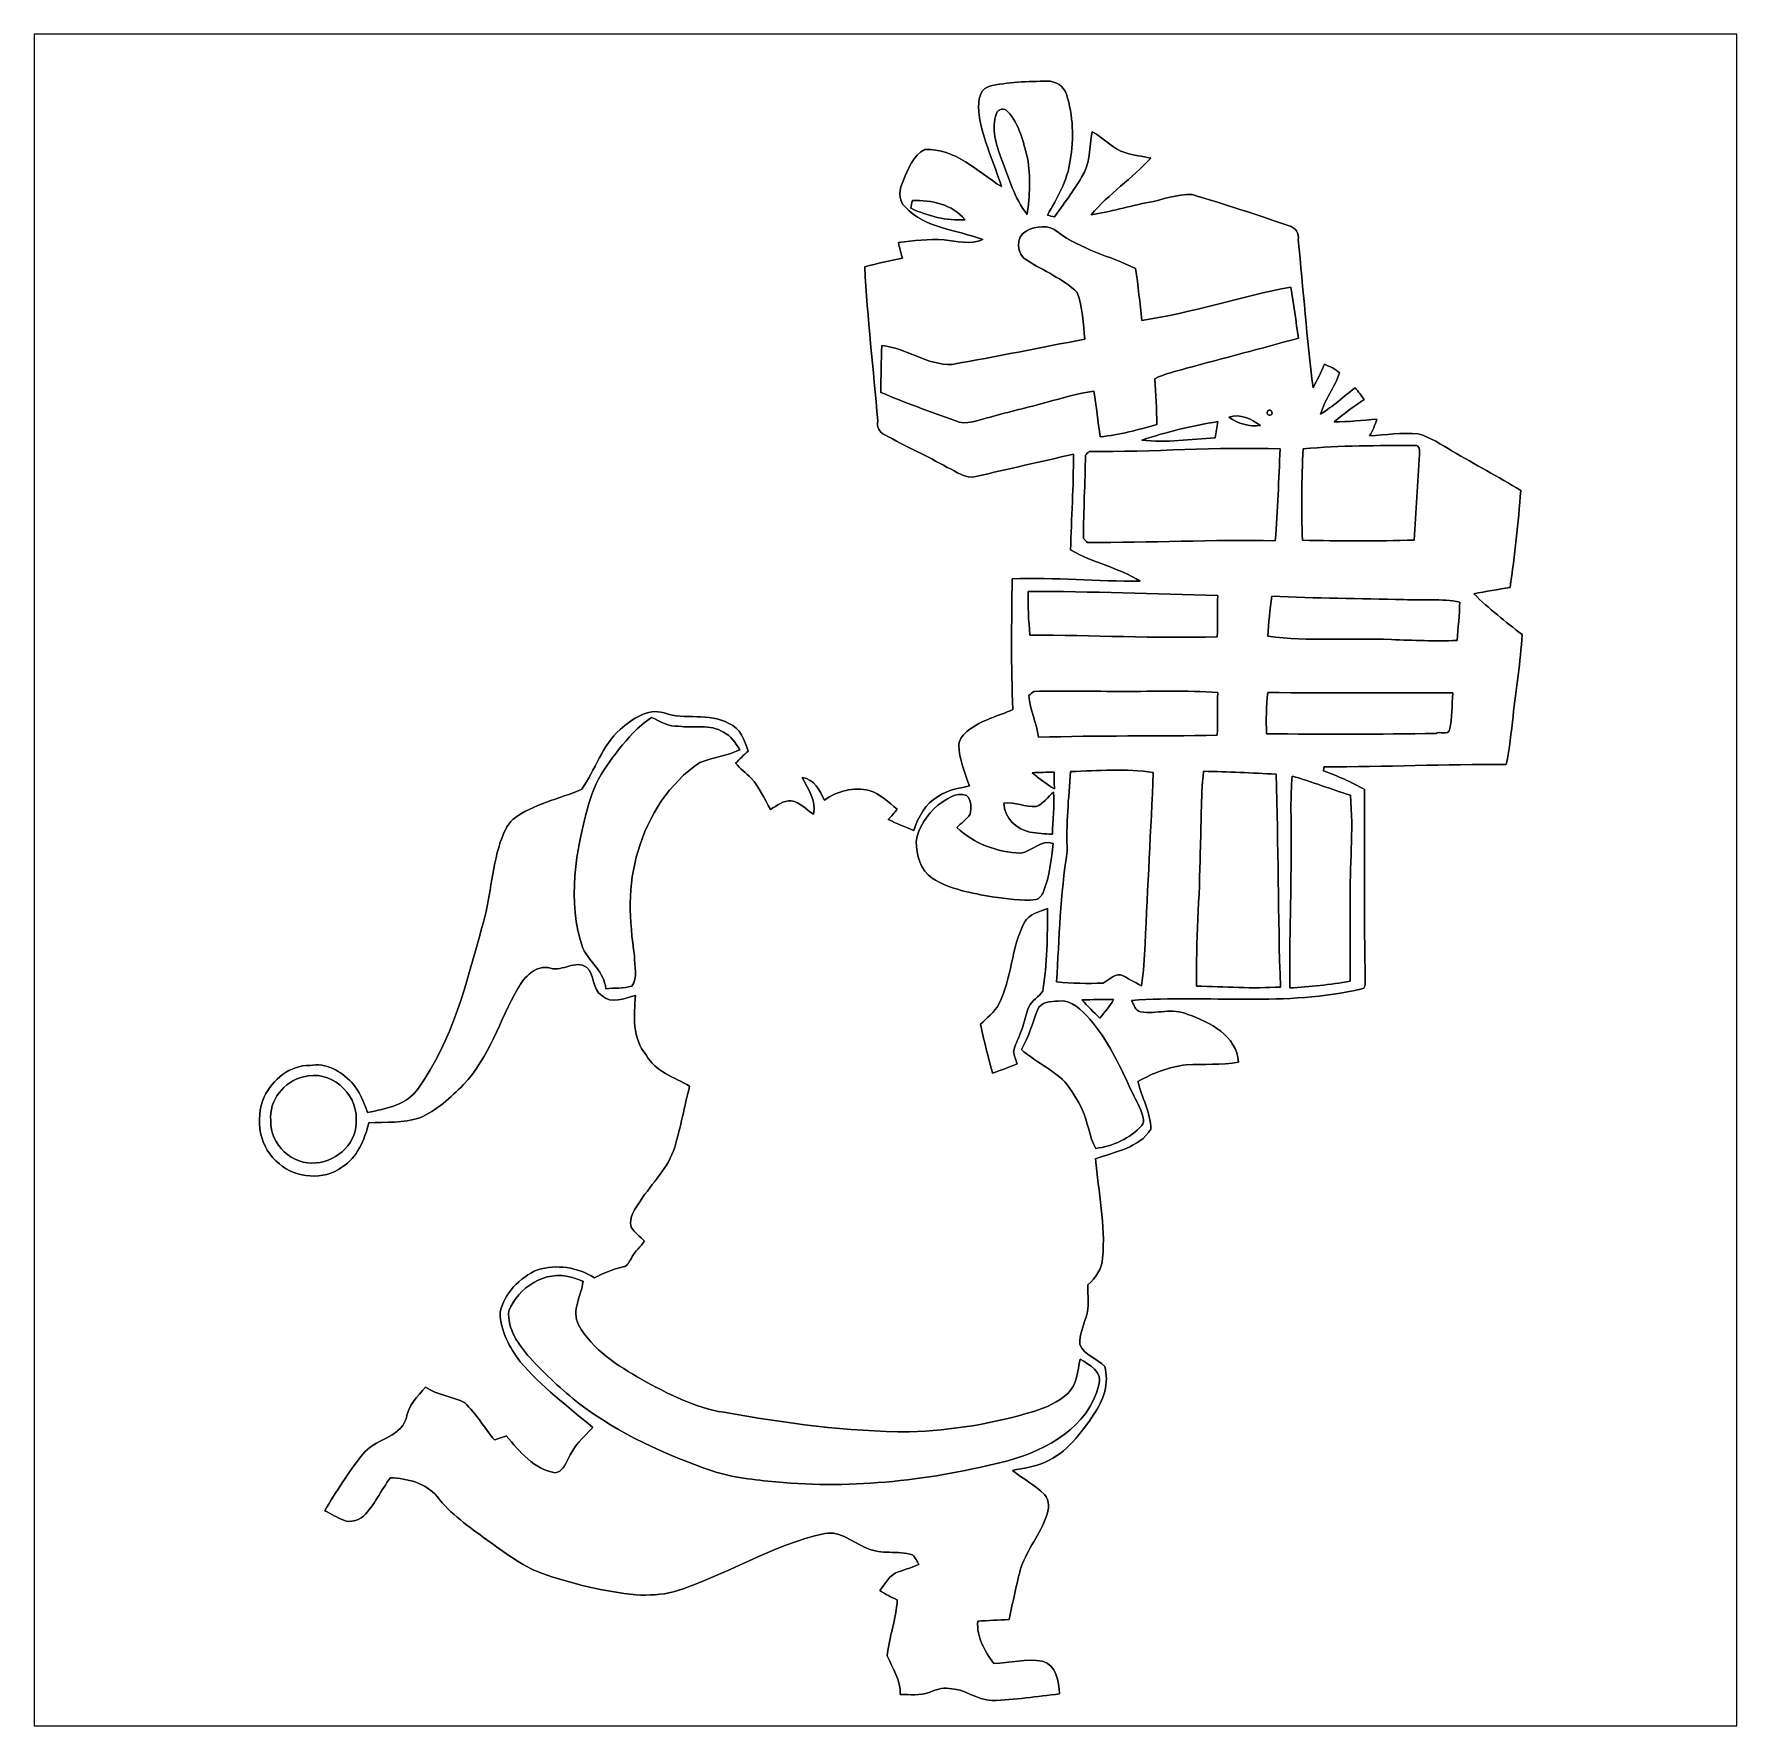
# Model space of a CAD drawing. Header units: centimetres. Extents: x -16.8 to 16.8, y -16.7 to 16.7.
import ezdxf

# ---------------------------------------------------------------- set-up
doc = ezdxf.new("R2010")
doc.units = ezdxf.units.CM
doc.header["$MEASUREMENT"] = 0
doc.layers.add('Layer 1', color=7, linetype='Continuous')

msp = doc.modelspace()

# ---------------------------------------------------------------- linework, layer by layer
at = {"layer": 'Layer 1', "color": 7}
for points, knots in [([(-16.77458, 16.66875), (-16.77458, 16.66875), (16.77458, 16.66875), (16.77458, 16.66875), (16.77458, 16.66875), (16.77458, 16.66875), (16.77458, -16.66875), (16.77458, -16.66875), (16.77458, -16.66875), (16.77458, -16.66875), (-16.77458, -16.66875), (-16.77458, -16.66875), (-16.77458, -16.66875), (-16.77458, -16.66875), (-16.77458, 16.66875), (-16.77458, 16.66875), (-16.77458, 16.66875), (-16.77458, 16.66875), (-16.77458, 16.66875), (-16.77458, 16.66875)], [0, 0, 0, 0, 0.16666667, 0.16666667, 0.16666667, 0.16666667, 0.33333333, 0.33333333, 0.33333333, 0.33333333, 0.5, 0.5, 0.5, 0.5, 0.66666667, 0.66666667, 0.66666667, 0.66666667, 1, 1, 1, 1]), ([(2.03341, 15.63652), (1.80834, 15.55503), (1.82845, 15.26293), (1.84221, 15.07031), (1.84221, 15.07031), (1.91629, 14.58066), (2.14136, 14.13298), (2.28353, 13.66238), (2.28353, 13.66238), (1.81046, 13.95836), (1.37478, 14.42579), (0.77541, 14.39404), (0.77541, 14.39404), (0.54187, 14.28256), (0.45297, 14.00669), (0.35348, 13.78867), (0.35348, 13.78867), (0.27446, 13.62534), (0.23354, 13.39956), (0.38594, 13.26339), (0.38594, 13.26339), (0.78458, 12.83652), (1.39876, 12.81254), (1.91594, 12.62168), (1.91594, 12.62168), (1.67217, 12.51056), (1.40476, 12.58711), (1.15288, 12.61604), (1.15288, 12.61604), (0.85196, 12.62486), (0.55069, 12.6044), (0.25329, 12.56242), (0.25329, 12.56242), (0.27517, 12.46011), (0.30551, 12.35639), (0.33232, 12.25409), (0.33232, 12.25409), (0.08396, 12.20329), (-0.16404, 12.14896), (-0.40887, 12.08264), (-0.40887, 12.08264), (-0.35454, 11.06876), (-0.23918, 10.05981), (-0.15099, 9.0484), (-0.15099, 9.0484), (-0.1778, 8.93374), (-0.12171, 8.81521), (-0.01517, 8.77252), (-0.01517, 8.77252), (0.38947, 8.54781), (0.81315, 8.35836), (1.21638, 8.13117), (1.21638, 8.13117), (1.39524, 8.05533), (1.57374, 7.8927), (1.78082, 7.95161), (1.78082, 7.95161), (2.42252, 8.09554), (3.06282, 8.24689), (3.70452, 8.38976), (3.70452, 8.38976), (3.70417, 7.76041), (3.66219, 7.13176), (3.64666, 6.50275), (3.64666, 6.50275), (4.07987, 6.24628), (4.59387, 6.16126), (5.01579, 5.8861), (5.01579, 5.8861), (4.17583, 5.88504), (3.33657, 5.96194), (2.49626, 5.93478), (2.49626, 5.93478), (2.48567, 5.07541), (2.46839, 4.21499), (2.51107, 3.35633), (2.51107, 3.35633), (2.21439, 3.23109), (1.89371, 3.1496), (1.63301, 2.95204), (1.63301, 2.95204), (1.54728, 2.87726), (1.45133, 2.78624), (1.44604, 2.66488), (1.44604, 2.66488), (1.44709, 2.38054), (1.56351, 2.11808), (1.65276, 1.85385), (1.65276, 1.85385), (1.44145, 1.80446), (1.21708, 1.77553), (1.03611, 1.64606), (1.03611, 1.64606), (0.7807, 1.50954), (0.64488, 1.23613), (0.55704, 0.97226), (0.55704, 0.97226), (0.38911, 1.04458), (0.22119, 1.1176), (0.05468, 1.19098), (0.05468, 1.19098), (0.11465, 1.2573), (0.17427, 1.32468), (0.23142, 1.39383), (0.23142, 1.39383), (0.05821, 1.53), (-0.10407, 1.70109), (-0.32068, 1.76354), (-0.32068, 1.76354), (-0.62759, 1.83374), (-0.95179, 1.75436), (-1.20333, 1.57198), (-1.20333, 1.57198), (-1.29505, 1.76812), (-1.40194, 1.98402), (-1.63901, 2.01965), (-1.63901, 2.01965), (-1.52471, 1.79388), (-1.35749, 1.56422), (-1.41923, 1.29716), (-1.41923, 1.29716), (-1.56351, 1.38712), (-1.68169, 1.53353), (-1.85702, 1.5621), (-1.85702, 1.5621), (-2.01119, 1.56951), (-2.13995, 1.4665), (-2.26378, 1.38924), (-2.26378, 1.38924), (-2.38725, 1.59808), (-2.4825, 1.82668), (-2.6476, 2.00766), (-2.6476, 2.00766), (-2.74391, 2.11173), (-2.86491, 2.19004), (-2.95346, 2.30082), (-2.95346, 2.30082), (-2.87338, 2.38231), (-2.79153, 2.46133), (-2.70792, 2.53859), (-2.70792, 2.53859), (-2.77389, 2.75026), (-2.85926, 3.00179), (-3.08716, 3.08504), (-3.08716, 3.08504), (-3.47909, 3.30835), (-3.94864, 3.14678), (-4.3628, 3.29106), (-4.3628, 3.29106), (-4.69371, 3.39584), (-4.98581, 3.16865), (-5.2257, 2.96827), (-5.2257, 2.96827), (-5.58306, 2.6483), (-5.72064, 2.16958), (-5.98452, 1.78717), (-5.98452, 1.78717), (-6.43361, 1.59209), (-6.93949, 1.50389), (-7.33637, 1.19733), (-7.33637, 1.19733), (-7.4676, 1.07985), (-7.52722, 0.90664), (-7.58966, 0.74648), (-7.58966, 0.74648), (-7.76182, 0.1972), (-7.78439, -0.38559), (-7.95126, -0.93698), (-7.95126, -0.93698), (-8.25571, -2.02671), (-8.52981, -3.16653), (-9.2015, -4.09928), (-9.2015, -4.09928), (-9.4174, -4.43653), (-9.8425, -4.5018), (-10.20339, -4.58294), (-10.20339, -4.58294), (-10.27677, -4.37092), (-10.36814, -4.16101), (-10.51419, -3.98815), (-10.51419, -3.98815), (-10.72797, -3.77014), (-11.0236, -3.59304), (-11.3411, -3.65548), (-11.3411, -3.65548), (-11.73762, -3.64278), (-12.07382, -3.93206), (-12.23821, -4.2732), (-12.23821, -4.2732), (-12.43295, -4.71205), (-12.33523, -5.29414), (-11.94223, -5.59294), (-11.94223, -5.59294), (-11.60568, -5.8801), (-11.07123, -5.92173), (-10.70857, -5.65891), (-10.70857, -5.65891), (-10.39918, -5.47017), (-10.27007, -5.11739), (-10.17799, -4.78543), (-10.17799, -4.78543), (-9.84426, -4.7685), (-9.49925, -4.79037), (-9.17646, -4.68877), (-9.17646, -4.68877), (-8.84202, -4.54201), (-8.57003, -4.2866), (-8.31427, -4.0326), (-8.31427, -4.0326), (-7.80239, -3.49744), (-7.60871, -2.76578), (-7.24147, -2.1396), (-7.24147, -2.1396), (-7.11906, -1.91276), (-6.8901, -1.65947), (-6.60083, -1.73778), (-6.60083, -1.73778), (-6.35776, -1.80869), (-6.10905, -1.56422), (-5.88504, -1.72261), (-5.88504, -1.72261), (-5.72558, -1.87008), (-5.7845, -2.14877), (-5.58976, -2.27471), (-5.58976, -2.27471), (-5.39997, -2.45322), (-5.13715, -2.33327), (-4.92407, -2.27365), (-4.92407, -2.27365), (-4.95829, -2.66841), (-4.98934, -3.12244), (-4.71664, -3.44734), (-4.71664, -3.44734), (-4.53143, -3.78001), (-4.16595, -3.88338), (-3.85904, -4.05977), (-3.85904, -4.05977), (-3.96028, -4.45982), (-4.03613, -4.86657), (-4.15255, -5.26309), (-4.15255, -5.26309), (-4.2739, -5.67302), (-4.59811, -5.97217), (-4.82953, -6.31931), (-4.82953, -6.31931), (-4.92936, -6.47453), (-5.06518, -6.6421), (-5.0105, -6.84248), (-5.0105, -6.84248), (-4.94383, -6.95149), (-4.83129, -7.02028), (-4.74909, -7.11623), (-4.74909, -7.11623), (-4.82177, -7.22348), (-4.92866, -7.30426), (-4.98898, -7.42068), (-4.98898, -7.42068), (-5.03943, -7.49547), (-5.0673, -7.60801), (-5.17031, -7.62423), (-5.17031, -7.62423), (-5.36963, -7.66657), (-5.55484, -7.74841), (-5.73617, -7.83872), (-5.73617, -7.83872), (-6.06672, -7.62423), (-6.47912, -7.57237), (-6.85729, -7.67821), (-6.85729, -7.67821), (-7.20302, -7.83802), (-7.51487, -8.14246), (-7.59425, -8.52487), (-7.59425, -8.52487), (-7.59072, -8.88506), (-7.40269, -9.20821), (-7.19737, -9.49149), (-7.19737, -9.49149), (-6.77792, -9.98149), (-6.26251, -10.37519), (-5.76792, -10.78547), (-5.76792, -10.78547), (-5.95136, -10.97809), (-6.15244, -11.16506), (-6.25687, -11.41554), (-6.25687, -11.41554), (-6.31155, -11.5189), (-6.37046, -11.66918), (-6.50663, -11.67871), (-6.50663, -11.67871), (-6.93173, -11.62121), (-7.20654, -11.25573), (-7.47042, -10.95481), (-7.47042, -10.95481), (-7.54803, -10.98162), (-7.62529, -11.00808), (-7.7029, -11.03383), (-7.7029, -11.03383), (-7.90258, -10.79394), (-8.06274, -10.51948), (-8.28781, -10.30217), (-8.28781, -10.30217), (-8.5344, -10.17199), (-8.82721, -10.15436), (-9.05969, -9.99067), (-9.05969, -9.99067), (-9.22479, -10.1727), (-9.40506, -10.36391), (-9.44316, -10.61649), (-9.44316, -10.61649), (-9.58462, -11.01055), (-10.07357, -11.00843), (-10.30146, -11.32311), (-10.30146, -11.32311), (-10.58122, -11.66742), (-10.82181, -12.04419), (-11.04583, -12.42695), (-11.04583, -12.42695), (-10.92412, -12.49362), (-10.80241, -12.56101), (-10.67364, -12.61498), (-10.67364, -12.61498), (-10.54347, -12.67248), (-10.39424, -12.6171), (-10.28594, -12.53807), (-10.28594, -12.53807), (-10.06616, -12.31653), (-9.93987, -12.02584), (-9.75466, -11.77784), (-9.75466, -11.77784), (-9.41952, -11.79336), (-9.06357, -11.8805), (-8.83497, -12.14508), (-8.83497, -12.14508), (-8.57426, -12.49821), (-8.19891, -12.74092), (-7.8546, -13.00409), (-7.8546, -13.00409), (-7.50923, -13.24187), (-7.17797, -13.51351), (-6.77898, -13.65709), (-6.77898, -13.65709), (-6.17538, -13.87158), (-5.54778, -14.02151), (-4.90996, -14.08501), (-4.90996, -14.08501), (-4.66478, -14.09947), (-4.41537, -14.08465), (-4.17583, -14.02715), (-4.17583, -14.02715), (-3.15842, -13.7093), (-2.24261, -13.10922), (-1.19803, -12.87392), (-1.19803, -12.87392), (-0.88053, -12.82312), (-0.63782, -13.05631), (-0.36477, -13.16849), (-0.36477, -13.16849), (-0.0829, -13.29655), (0.24201, -13.20729), (0.53199, -13.29937), (0.53199, -13.29937), (0.58914, -13.34982), (0.61771, -13.42249), (0.65546, -13.4874), (0.65546, -13.4874), (0.52352, -13.5449), (0.38629, -13.589), (0.24941, -13.63274), (0.24941, -13.63274), (0.07549, -13.68637), (0.00071, -13.87263), (-0.11218, -13.99928), (-0.11218, -13.99928), (-0.00282, -14.07089), (0.11324, -14.13192), (0.23213, -14.18661), (0.23213, -14.18661), (0.21026, -14.56126), (0.07373, -14.91756), (0.03387, -15.28798), (0.03387, -15.28798), (0.1397, -15.53492), (0.30304, -15.7607), (0.29034, -16.04821), (0.29034, -16.04821), (0.47978, -16.04892), (0.67557, -16.07326), (0.85831, -16.00659), (0.85831, -16.00659), (0.98496, -15.96249), (1.1116, -15.90816), (1.2513, -15.93144), (1.2513, -15.93144), (1.55434, -15.93039), (1.79705, -16.16004), (2.09797, -16.16816), (2.09797, -16.16816), (2.54423, -16.15123), (2.98732, -16.09055), (3.43006, -16.03657), (3.43006, -16.03657), (3.41171, -15.79139), (3.37079, -15.46542), (3.0928, -15.38922), (3.0928, -15.38922), (2.77389, -15.34089), (2.45039, -15.42274), (2.13148, -15.43932), (2.13148, -15.43932), (1.95368, -15.19661), (1.79493, -14.91721), (1.8161, -14.60465), (1.8161, -14.60465), (2.02212, -14.59336), (2.22779, -14.58172), (2.43452, -14.57149), (2.43452, -14.57149), (2.51354, -14.22541), (2.57528, -13.8751), (2.67441, -13.53397), (2.67441, -13.53397), (2.79823, -13.18719), (3.04094, -12.89685), (3.16406, -12.55007), (3.16406, -12.55007), (3.22298, -12.41143), (3.24414, -12.22693), (3.13196, -12.10839), (3.13196, -12.10839), (2.94393, -11.92389), (2.7118, -11.79442), (2.5019, -11.63779), (2.5019, -11.63779), (2.71674, -11.58275), (2.94428, -11.56935), (3.14643, -11.47233), (3.14643, -11.47233), (3.56799, -11.2843), (3.85657, -10.90048), (4.10527, -10.52759), (4.10527, -10.52759), (4.29648, -10.26125), (4.41149, -9.90388), (4.318, -9.58286), (4.318, -9.58286), (4.17124, -9.4234), (3.9176, -9.37225), (3.82905, -9.15), (3.82905, -9.15), (3.82094, -8.96126), (3.89326, -8.78558), (3.95323, -8.61131), (3.95323, -8.61131), (4.02519, -8.40775), (3.97757, -8.18797), (3.98709, -7.97772), (3.98709, -7.97772), (4.13949, -7.83908), (4.26791, -7.66657), (4.27602, -7.45102), (4.27602, -7.45102), (4.34022, -6.7945), (4.19312, -6.14574), (4.13914, -5.49451), (4.13914, -5.49451), (4.52226, -5.35305), (4.99569, -5.28144), (5.22676, -4.91102), (5.22676, -4.91102), (5.2257, -4.58117), (5.04507, -4.28766), (4.97452, -3.96981), (4.97452, -3.96981), (5.26803, -3.80683), (5.58659, -3.677), (5.92349, -3.64349), (5.92349, -3.64349), (6.26639, -3.61985), (6.61458, -3.65231), (6.95466, -3.58987), (6.95466, -3.58987), (6.91691, -3.07058), (6.39163, -2.79823), (5.95595, -2.64795), (5.95595, -2.64795), (5.65891, -2.5086), (5.33294, -2.65254), (5.02567, -2.59574), (5.02567, -2.59574), (4.91737, -2.58057), (4.89479, -2.45251), (4.84787, -2.37384), (4.84787, -2.37384), (6.35635, -2.26377), (7.89587, -2.49626), (9.38389, -2.14736), (9.38389, -2.14736), (9.45691, -2.14348), (9.44316, -2.05775), (9.45162, -2.00589), (9.45162, -2.00589), (9.42446, -0.74224), (9.44069, 0.52176), (9.43716, 1.78576), (9.43716, 1.78576), (9.17716, 1.92793), (8.90764, 2.05176), (8.62859, 2.15124), (8.62859, 2.15124), (8.63177, 2.17064), (8.63847, 2.21015), (8.642, 2.22956), (8.642, 2.22956), (9.83721, 2.22885), (11.03171, 2.28212), (12.22728, 2.27718), (12.22728, 2.27718), (12.29748, 2.59009), (12.32641, 2.91006), (12.36451, 3.22756), (12.36451, 3.22756), (12.42236, 3.76414), (12.51338, 4.29719), (12.5416, 4.83658), (12.5416, 4.83658), (12.21528, 5.09094), (11.88544, 5.34423), (11.59298, 5.63739), (11.59298, 5.63739), (11.82899, 5.68748), (12.06782, 5.72382), (12.30595, 5.76368), (12.30595, 5.76368), (12.39379, 6.39868), (12.46928, 7.0358), (12.5155, 7.67503), (12.5155, 7.67503), (12.07311, 7.94702), (11.61274, 8.18691), (11.16718, 8.45291), (11.16718, 8.45291), (10.94916, 8.57814), (10.73679, 8.72278), (10.49337, 8.7944), (10.49337, 8.7944), (10.17376, 8.81239), (9.8552, 8.77429), (9.53699, 8.75171), (9.53699, 8.75171), (9.60014, 8.85366), (9.64353, 8.96585), (9.67987, 9.08015), (9.67987, 9.08015), (9.40047, 9.06074), (9.12213, 9.02229), (8.84202, 9.0297), (8.84202, 9.0297), (9.02723, 9.18774), (9.22796, 9.32674), (9.42799, 9.46573), (9.42799, 9.46573), (9.37577, 9.54864), (9.31616, 9.62625), (9.25124, 9.69892), (9.25124, 9.69892), (9.02829, 9.52112), (8.81133, 9.33521), (8.57321, 9.17857), (8.57321, 9.17857), (8.64694, 9.47102), (8.8579, 9.70527), (8.94256, 9.99208), (8.94256, 9.99208), (8.86178, 10.07357), (8.75312, 10.1159), (8.65011, 10.16106), (8.65011, 10.16106), (8.58449, 10.00301), (8.50547, 9.85061), (8.42398, 9.69998), (8.42398, 9.69998), (8.30157, 10.66765), (8.23136, 11.64131), (8.13012, 12.6111), (8.13012, 12.6111), (8.15975, 12.75009), (8.07191, 12.85557), (7.95196, 12.89015), (7.95196, 12.89015), (7.31873, 13.10711), (6.68232, 13.31666), (6.03991, 13.50469), (6.03991, 13.50469), (5.74146, 13.5188), (5.45853, 13.40309), (5.16855, 13.35017), (5.16855, 13.35017), (4.79496, 13.27432), (4.42807, 13.16602), (4.05165, 13.10534), (4.05165, 13.10534), (4.39843, 13.52303), (4.86198, 13.82113), (5.22429, 14.22329), (5.22429, 14.22329), (5.06095, 14.26139), (4.89268, 14.27939), (4.73181, 14.32701), (4.73181, 14.32701), (4.47675, 14.40286), (4.30212, 14.62017), (4.07211, 14.74364), (4.07211, 14.74364), (4.01779, 14.44413), (4.03754, 14.11041), (3.86362, 13.84582), (3.86362, 13.84582), (3.7024, 13.57418), (3.51084, 13.3223), (3.32846, 13.06512), (3.32846, 13.06512), (3.28224, 13.07712), (3.23674, 13.08911), (3.19123, 13.10146), (3.19123, 13.10146), (3.37714, 13.44189), (3.59375, 13.78409), (3.63679, 14.17814), (3.63679, 14.17814), (3.71334, 14.611), (3.69958, 15.06467), (3.56447, 15.48483), (3.56447, 15.48483), (3.51755, 15.64464), (3.35174, 15.73918), (3.19229, 15.74271), (3.19229, 15.74271), (2.80529, 15.73283), (2.41124, 15.72613), (2.03341, 15.63652)], [0, 0, 0, 0, 0.00621118, 0.00621118, 0.00621118, 0.00621118, 0.01242236, 0.01242236, 0.01242236, 0.01242236, 0.01863354, 0.01863354, 0.01863354, 0.01863354, 0.02484472, 0.02484472, 0.02484472, 0.02484472, 0.0310559, 0.0310559, 0.0310559, 0.0310559, 0.03726708, 0.03726708, 0.03726708, 0.03726708, 0.04347826, 0.04347826, 0.04347826, 0.04347826, 0.04968944, 0.04968944, 0.04968944, 0.04968944, 0.05590062, 0.05590062, 0.05590062, 0.05590062, 0.0621118, 0.0621118, 0.0621118, 0.0621118, 0.06832298, 0.06832298, 0.06832298, 0.06832298, 0.07453416, 0.07453416, 0.07453416, 0.07453416, 0.08074534, 0.08074534, 0.08074534, 0.08074534, 0.08695652, 0.08695652, 0.08695652, 0.08695652, 0.0931677, 0.0931677, 0.0931677, 0.0931677, 0.09937888, 0.09937888, 0.09937888, 0.09937888, 0.10559006, 0.10559006, 0.10559006, 0.10559006, 0.11180124, 0.11180124, 0.11180124, 0.11180124, 0.11801242, 0.11801242, 0.11801242, 0.11801242, 0.1242236, 0.1242236, 0.1242236, 0.1242236, 0.13043478, 0.13043478, 0.13043478, 0.13043478, 0.13664596, 0.13664596, 0.13664596, 0.13664596, 0.14285714, 0.14285714, 0.14285714, 0.14285714, 0.14906832, 0.14906832, 0.14906832, 0.14906832, 0.1552795, 0.1552795, 0.1552795, 0.1552795, 0.16149068, 0.16149068, 0.16149068, 0.16149068, 0.16770186, 0.16770186, 0.16770186, 0.16770186, 0.17391304, 0.17391304, 0.17391304, 0.17391304, 0.18012422, 0.18012422, 0.18012422, 0.18012422, 0.1863354, 0.1863354, 0.1863354, 0.1863354, 0.19254658, 0.19254658, 0.19254658, 0.19254658, 0.19875776, 0.19875776, 0.19875776, 0.19875776, 0.20496894, 0.20496894, 0.20496894, 0.20496894, 0.21118012, 0.21118012, 0.21118012, 0.21118012, 0.2173913, 0.2173913, 0.2173913, 0.2173913, 0.22360248, 0.22360248, 0.22360248, 0.22360248, 0.22981366, 0.22981366, 0.22981366, 0.22981366, 0.23602484, 0.23602484, 0.23602484, 0.23602484, 0.24223602, 0.24223602, 0.24223602, 0.24223602, 0.2484472, 0.2484472, 0.2484472, 0.2484472, 0.25465839, 0.25465839, 0.25465839, 0.25465839, 0.26086957, 0.26086957, 0.26086957, 0.26086957, 0.26708075, 0.26708075, 0.26708075, 0.26708075, 0.27329193, 0.27329193, 0.27329193, 0.27329193, 0.27950311, 0.27950311, 0.27950311, 0.27950311, 0.28571429, 0.28571429, 0.28571429, 0.28571429, 0.29192547, 0.29192547, 0.29192547, 0.29192547, 0.29813665, 0.29813665, 0.29813665, 0.29813665, 0.30434783, 0.30434783, 0.30434783, 0.30434783, 0.31055901, 0.31055901, 0.31055901, 0.31055901, 0.31677019, 0.31677019, 0.31677019, 0.31677019, 0.32298137, 0.32298137, 0.32298137, 0.32298137, 0.32919255, 0.32919255, 0.32919255, 0.32919255, 0.33540373, 0.33540373, 0.33540373, 0.33540373, 0.34161491, 0.34161491, 0.34161491, 0.34161491, 0.34782609, 0.34782609, 0.34782609, 0.34782609, 0.35403727, 0.35403727, 0.35403727, 0.35403727, 0.36024845, 0.36024845, 0.36024845, 0.36024845, 0.36645963, 0.36645963, 0.36645963, 0.36645963, 0.37267081, 0.37267081, 0.37267081, 0.37267081, 0.37888199, 0.37888199, 0.37888199, 0.37888199, 0.38509317, 0.38509317, 0.38509317, 0.38509317, 0.39130435, 0.39130435, 0.39130435, 0.39130435, 0.39751553, 0.39751553, 0.39751553, 0.39751553, 0.40372671, 0.40372671, 0.40372671, 0.40372671, 0.40993789, 0.40993789, 0.40993789, 0.40993789, 0.41614907, 0.41614907, 0.41614907, 0.41614907, 0.42236025, 0.42236025, 0.42236025, 0.42236025, 0.42857143, 0.42857143, 0.42857143, 0.42857143, 0.43478261, 0.43478261, 0.43478261, 0.43478261, 0.44099379, 0.44099379, 0.44099379, 0.44099379, 0.44720497, 0.44720497, 0.44720497, 0.44720497, 0.45341615, 0.45341615, 0.45341615, 0.45341615, 0.45962733, 0.45962733, 0.45962733, 0.45962733, 0.46583851, 0.46583851, 0.46583851, 0.46583851, 0.47204969, 0.47204969, 0.47204969, 0.47204969, 0.47826087, 0.47826087, 0.47826087, 0.47826087, 0.48447205, 0.48447205, 0.48447205, 0.48447205, 0.49068323, 0.49068323, 0.49068323, 0.49068323, 0.49689441, 0.49689441, 0.49689441, 0.49689441, 0.50310559, 0.50310559, 0.50310559, 0.50310559, 0.50931677, 0.50931677, 0.50931677, 0.50931677, 0.51552795, 0.51552795, 0.51552795, 0.51552795, 0.52173913, 0.52173913, 0.52173913, 0.52173913, 0.52795031, 0.52795031, 0.52795031, 0.52795031, 0.53416149, 0.53416149, 0.53416149, 0.53416149, 0.54037267, 0.54037267, 0.54037267, 0.54037267, 0.54658385, 0.54658385, 0.54658385, 0.54658385, 0.55279503, 0.55279503, 0.55279503, 0.55279503, 0.55900621, 0.55900621, 0.55900621, 0.55900621, 0.56521739, 0.56521739, 0.56521739, 0.56521739, 0.57142857, 0.57142857, 0.57142857, 0.57142857, 0.57763975, 0.57763975, 0.57763975, 0.57763975, 0.58385093, 0.58385093, 0.58385093, 0.58385093, 0.59006211, 0.59006211, 0.59006211, 0.59006211, 0.59627329, 0.59627329, 0.59627329, 0.59627329, 0.60248447, 0.60248447, 0.60248447, 0.60248447, 0.60869565, 0.60869565, 0.60869565, 0.60869565, 0.61490683, 0.61490683, 0.61490683, 0.61490683, 0.62111801, 0.62111801, 0.62111801, 0.62111801, 0.62732919, 0.62732919, 0.62732919, 0.62732919, 0.63354037, 0.63354037, 0.63354037, 0.63354037, 0.63975155, 0.63975155, 0.63975155, 0.63975155, 0.64596273, 0.64596273, 0.64596273, 0.64596273, 0.65217391, 0.65217391, 0.65217391, 0.65217391, 0.65838509, 0.65838509, 0.65838509, 0.65838509, 0.66459627, 0.66459627, 0.66459627, 0.66459627, 0.67080745, 0.67080745, 0.67080745, 0.67080745, 0.67701863, 0.67701863, 0.67701863, 0.67701863, 0.68322981, 0.68322981, 0.68322981, 0.68322981, 0.68944099, 0.68944099, 0.68944099, 0.68944099, 0.69565217, 0.69565217, 0.69565217, 0.69565217, 0.70186335, 0.70186335, 0.70186335, 0.70186335, 0.70807453, 0.70807453, 0.70807453, 0.70807453, 0.71428571, 0.71428571, 0.71428571, 0.71428571, 0.72049689, 0.72049689, 0.72049689, 0.72049689, 0.72670807, 0.72670807, 0.72670807, 0.72670807, 0.73291925, 0.73291925, 0.73291925, 0.73291925, 0.73913043, 0.73913043, 0.73913043, 0.73913043, 0.74534161, 0.74534161, 0.74534161, 0.74534161, 0.7515528, 0.7515528, 0.7515528, 0.7515528, 0.75776398, 0.75776398, 0.75776398, 0.75776398, 0.76397516, 0.76397516, 0.76397516, 0.76397516, 0.77018634, 0.77018634, 0.77018634, 0.77018634, 0.77639752, 0.77639752, 0.77639752, 0.77639752, 0.7826087, 0.7826087, 0.7826087, 0.7826087, 0.78881988, 0.78881988, 0.78881988, 0.78881988, 0.79503106, 0.79503106, 0.79503106, 0.79503106, 0.80124224, 0.80124224, 0.80124224, 0.80124224, 0.80745342, 0.80745342, 0.80745342, 0.80745342, 0.8136646, 0.8136646, 0.8136646, 0.8136646, 0.81987578, 0.81987578, 0.81987578, 0.81987578, 0.82608696, 0.82608696, 0.82608696, 0.82608696, 0.83229814, 0.83229814, 0.83229814, 0.83229814, 0.83850932, 0.83850932, 0.83850932, 0.83850932, 0.8447205, 0.8447205, 0.8447205, 0.8447205, 0.85093168, 0.85093168, 0.85093168, 0.85093168, 0.85714286, 0.85714286, 0.85714286, 0.85714286, 0.86335404, 0.86335404, 0.86335404, 0.86335404, 0.86956522, 0.86956522, 0.86956522, 0.86956522, 0.8757764, 0.8757764, 0.8757764, 0.8757764, 0.88198758, 0.88198758, 0.88198758, 0.88198758, 0.88819876, 0.88819876, 0.88819876, 0.88819876, 0.89440994, 0.89440994, 0.89440994, 0.89440994, 0.90062112, 0.90062112, 0.90062112, 0.90062112, 0.9068323, 0.9068323, 0.9068323, 0.9068323, 0.91304348, 0.91304348, 0.91304348, 0.91304348, 0.91925466, 0.91925466, 0.91925466, 0.91925466, 0.92546584, 0.92546584, 0.92546584, 0.92546584, 0.93167702, 0.93167702, 0.93167702, 0.93167702, 0.9378882, 0.9378882, 0.9378882, 0.9378882, 0.94409938, 0.94409938, 0.94409938, 0.94409938, 0.95031056, 0.95031056, 0.95031056, 0.95031056, 0.95652174, 0.95652174, 0.95652174, 0.95652174, 0.96273292, 0.96273292, 0.96273292, 0.96273292, 0.9689441, 0.9689441, 0.9689441, 0.9689441, 0.97515528, 0.97515528, 0.97515528, 0.97515528, 0.98136646, 0.98136646, 0.98136646, 0.98136646, 0.98757764, 0.98757764, 0.98757764, 0.98757764, 1, 1, 1, 1]), ([(2.18475, 15.10277), (2.21474, 15.19802), (2.34244, 15.22307), (2.40665, 15.14157), (2.40665, 15.14157), (2.64019, 14.89357), (2.71498, 14.54432), (2.79647, 14.22365), (2.79647, 14.22365), (2.86173, 13.85887), (2.84656, 13.4814), (2.78836, 13.11628), (2.78836, 13.11628), (2.54176, 13.43836), (2.4257, 13.83206), (2.28459, 14.20566), (2.28459, 14.20566), (2.18017, 14.4847), (2.07927, 14.80855), (2.18475, 15.10277)], [0, 0, 0, 0, 0.16666667, 0.16666667, 0.16666667, 0.16666667, 0.33333333, 0.33333333, 0.33333333, 0.33333333, 0.5, 0.5, 0.5, 0.5, 0.66666667, 0.66666667, 0.66666667, 0.66666667, 1, 1, 1, 1]), ([(0.52952, 13.38615), (0.90699, 13.40732), (1.31692, 13.31136), (1.5688, 13.01044), (1.5688, 13.01044), (1.19592, 12.98011), (0.83644, 13.08841), (0.49883, 13.23516), (0.49883, 13.23516), (0.50871, 13.28561), (0.51929, 13.33606), (0.52952, 13.38615)], [0, 0, 0, 0, 0.25, 0.25, 0.25, 0.25, 0.5, 0.5, 0.5, 0.5, 1, 1, 1, 1]), ([(2.77213, 12.78749), (2.95522, 12.89121), (3.22474, 12.91661), (3.39161, 12.76914), (3.39161, 12.76914), (3.84881, 12.42413), (4.41748, 12.29713), (4.92548, 12.04913), (4.92548, 12.04913), (4.97946, 11.71011), (5.01368, 11.36862), (5.0479, 11.02713), (5.0479, 11.02713), (6.04238, 11.17141), (6.99911, 11.50338), (7.98654, 11.68083), (7.98654, 11.68083), (8.03804, 11.34639), (8.08919, 11.01196), (8.13611, 10.67682), (8.13611, 10.67682), (7.40269, 10.47397), (6.66715, 10.27994), (5.93196, 10.08451), (5.93196, 10.08451), (5.72135, 10.02171), (5.50333, 9.97867), (5.30719, 9.87742), (5.30719, 9.87742), (5.32871, 9.57651), (5.34106, 9.27488), (5.34882, 8.97326), (5.34882, 8.97326), (4.98122, 8.87271), (4.61151, 8.7697), (4.23122, 8.73231), (4.23122, 8.73231), (4.18324, 9.03111), (4.15784, 9.33309), (4.10492, 9.63119), (4.10492, 9.63119), (3.78989, 9.59344), (3.48615, 9.49431), (3.17994, 9.41529), (3.17994, 9.41529), (2.80917, 9.30945), (2.4324, 9.22831), (2.06269, 9.11931), (2.06269, 9.11931), (1.83656, 9.07732), (1.59173, 8.93551), (1.36278, 9.05651), (1.36278, 9.05651), (0.87242, 9.22655), (0.38523, 9.40611), (-0.09243, 9.60861), (-0.09243, 9.60861), (-0.08961, 9.91658), (-0.08537, 10.22421), (-0.07303, 10.53183), (-0.07303, 10.53183), (0.41099, 10.48844), (0.81739, 10.1346), (1.31022, 10.15894), (1.31022, 10.15894), (2.18475, 10.31169), (3.0547, 10.49267), (3.92748, 10.65565), (3.92748, 10.65565), (3.89149, 10.96222), (3.88902, 11.28607), (3.7779, 11.5757), (3.7779, 11.5757), (3.49356, 11.85227), (3.1182, 12.00256), (2.78589, 12.21034), (2.78589, 12.21034), (2.58374, 12.32006), (2.55552, 12.67601), (2.77213, 12.78749)], [0, 0, 0, 0, 0.04761905, 0.04761905, 0.04761905, 0.04761905, 0.0952381, 0.0952381, 0.0952381, 0.0952381, 0.14285714, 0.14285714, 0.14285714, 0.14285714, 0.19047619, 0.19047619, 0.19047619, 0.19047619, 0.23809524, 0.23809524, 0.23809524, 0.23809524, 0.28571429, 0.28571429, 0.28571429, 0.28571429, 0.33333333, 0.33333333, 0.33333333, 0.33333333, 0.38095238, 0.38095238, 0.38095238, 0.38095238, 0.42857143, 0.42857143, 0.42857143, 0.42857143, 0.47619048, 0.47619048, 0.47619048, 0.47619048, 0.52380952, 0.52380952, 0.52380952, 0.52380952, 0.57142857, 0.57142857, 0.57142857, 0.57142857, 0.61904762, 0.61904762, 0.61904762, 0.61904762, 0.66666667, 0.66666667, 0.66666667, 0.66666667, 0.71428571, 0.71428571, 0.71428571, 0.71428571, 0.76190476, 0.76190476, 0.76190476, 0.76190476, 0.80952381, 0.80952381, 0.80952381, 0.80952381, 0.85714286, 0.85714286, 0.85714286, 0.85714286, 0.9047619, 0.9047619, 0.9047619, 0.9047619, 1, 1, 1, 1]), ([(6.76416, 9.1186), (6.99452, 9.19268), (7.20796, 9.09002), (7.3854, 8.95421), (7.3854, 8.95421), (7.16456, 8.93092), (6.94302, 8.98948), (6.76416, 9.1186)], [0, 0, 0, 0, 0.33333333, 0.33333333, 0.33333333, 0.33333333, 1, 1, 1, 1]), ([(7.53816, 9.24913), (7.58931, 9.2904), (7.64787, 9.20115), (7.59601, 9.16587), (7.59601, 9.16587), (7.54415, 9.12495), (7.48559, 9.21385), (7.53816, 9.24913)], [0, 0, 0, 0, 0.33333333, 0.33333333, 0.33333333, 0.33333333, 1, 1, 1, 1]), ([(5.05178, 8.66846), (5.53861, 8.82897), (6.03956, 8.95103), (6.54579, 9.03252), (6.54579, 9.03252), (6.53062, 8.92492), (6.51016, 8.81874), (6.49358, 8.71114), (6.49358, 8.71114), (6.01451, 8.69209), (5.52979, 8.60107), (5.05178, 8.66846)], [0, 0, 0, 0, 0.25, 0.25, 0.25, 0.25, 0.5, 0.5, 0.5, 0.5, 1, 1, 1, 1]), ([(4.01179, 8.44338), (5.26697, 8.43174), (6.52145, 8.53828), (7.77593, 8.49524), (7.77593, 8.49524), (7.74453, 7.89234), (7.73324, 7.28804), (7.67927, 6.6862), (7.67927, 6.6862), (6.44384, 6.71266), (5.21018, 6.64069), (3.97545, 6.65304), (3.97545, 6.65304), (3.95041, 6.67879), (3.92571, 6.70384), (3.90137, 6.72924), (3.90137, 6.72924), (3.8989, 7.2771), (3.93347, 7.82461), (3.93982, 8.37247), (3.93982, 8.37247), (3.96346, 8.39611), (3.98745, 8.41975), (4.01179, 8.44338)], [0, 0, 0, 0, 0.14285714, 0.14285714, 0.14285714, 0.14285714, 0.28571429, 0.28571429, 0.28571429, 0.28571429, 0.42857143, 0.42857143, 0.42857143, 0.42857143, 0.57142857, 0.57142857, 0.57142857, 0.57142857, 0.71428571, 0.71428571, 0.71428571, 0.71428571, 1, 1, 1, 1]), ([(10.43376, 8.56439), (10.52724, 8.57426), (10.51983, 8.45644), (10.5216, 8.39188), (10.5216, 8.39188), (10.47715, 7.82743), (10.45281, 7.26158), (10.41329, 6.69643), (10.41329, 6.69643), (9.67987, 6.67808), (8.94609, 6.67949), (8.21302, 6.69431), (8.21302, 6.69431), (8.19397, 7.29403), (8.19926, 7.89376), (8.22784, 8.49277), (8.22784, 8.49277), (8.96056, 8.56756), (9.69821, 8.55698), (10.43376, 8.56439)], [0, 0, 0, 0, 0.16666667, 0.16666667, 0.16666667, 0.16666667, 0.33333333, 0.33333333, 0.33333333, 0.33333333, 0.5, 0.5, 0.5, 0.5, 0.66666667, 0.66666667, 0.66666667, 0.66666667, 1, 1, 1, 1]), ([(2.80811, 5.68784), (4.05412, 5.68219), (5.29943, 5.64374), (6.54438, 5.60317), (6.54438, 5.60317), (6.54297, 5.33259), (6.54191, 5.06201), (6.53591, 4.79143), (6.53591, 4.79143), (5.30613, 4.75791), (4.07635, 4.82424), (2.84656, 4.82706), (2.84656, 4.82706), (2.81587, 5.11281), (2.80635, 5.40067), (2.80811, 5.68784)], [0, 0, 0, 0, 0.2, 0.2, 0.2, 0.2, 0.4, 0.4, 0.4, 0.4, 0.6, 0.6, 0.6, 0.6, 1, 1, 1, 1]), ([(7.60942, 5.59541), (8.47619, 5.54673), (9.34473, 5.54708), (10.21292, 5.52379), (10.21292, 5.52379), (10.5791, 5.50721), (10.95375, 5.5499), (11.3157, 5.47546), (11.3157, 5.47546), (11.30335, 5.22288), (11.28536, 4.97029), (11.25961, 4.71876), (11.25961, 4.71876), (10.82816, 4.70641), (10.39707, 4.71946), (9.96632, 4.73781), (9.96632, 4.73781), (9.15458, 4.76744), (8.33861, 4.69935), (7.53039, 4.80166), (7.53039, 4.80166), (7.55297, 5.06659), (7.57167, 5.33224), (7.60942, 5.59541)], [0, 0, 0, 0, 0.14285714, 0.14285714, 0.14285714, 0.14285714, 0.28571429, 0.28571429, 0.28571429, 0.28571429, 0.42857143, 0.42857143, 0.42857143, 0.42857143, 0.57142857, 0.57142857, 0.57142857, 0.57142857, 0.71428571, 0.71428571, 0.71428571, 0.71428571, 1, 1, 1, 1]), ([(2.92276, 3.71651), (3.50873, 3.72674), (4.09504, 3.72145), (4.68136, 3.71193), (4.68136, 3.71193), (5.30225, 3.72075), (5.9242, 3.73768), (6.54473, 3.69605), (6.54473, 3.69605), (6.54262, 3.41489), (6.54473, 3.13302), (6.53627, 2.85115), (6.53627, 2.85115), (5.36116, 2.83034), (4.18606, 2.84974), (3.01166, 2.81234), (3.01166, 2.81234), (2.97991, 3.09527), (2.84692, 3.3528), (2.82293, 3.63749), (2.82293, 3.63749), (2.85609, 3.66395), (2.88925, 3.69041), (2.92276, 3.71651)], [0, 0, 0, 0, 0.14285714, 0.14285714, 0.14285714, 0.14285714, 0.28571429, 0.28571429, 0.28571429, 0.28571429, 0.42857143, 0.42857143, 0.42857143, 0.42857143, 0.57142857, 0.57142857, 0.57142857, 0.57142857, 0.71428571, 0.71428571, 0.71428571, 0.71428571, 1, 1, 1, 1]), ([(7.53039, 3.69535), (8.74536, 3.67947), (9.96068, 3.6897), (11.17635, 3.68582), (11.17635, 3.68582), (11.15871, 3.44487), (11.17212, 3.19581), (11.11109, 2.95945), (11.11109, 2.95945), (11.09486, 2.84163), (10.89448, 2.94111), (10.84756, 2.88784), (10.84756, 2.88784), (9.73279, 2.87232), (8.61801, 2.86667), (7.50358, 2.8829), (7.50358, 2.8829), (7.50323, 3.15419), (7.49512, 3.42618), (7.53039, 3.69535)], [0, 0, 0, 0, 0.16666667, 0.16666667, 0.16666667, 0.16666667, 0.33333333, 0.33333333, 0.33333333, 0.33333333, 0.5, 0.5, 0.5, 0.5, 0.66666667, 0.66666667, 0.66666667, 0.66666667, 1, 1, 1, 1]), ([(-4.97593, 2.89489), (-4.86798, 3.01272), (-4.74098, 3.11115), (-4.61045, 3.20287), (-4.61045, 3.20287), (-4.439, 3.12632), (-4.27179, 3.0166), (-4.07529, 3.02966), (-4.07529, 3.02966), (-3.78354, 2.99156), (-3.4544, 3.08187), (-3.19158, 2.91042), (-3.19158, 2.91042), (-3.04059, 2.84268), (-2.9531, 2.70051), (-2.87196, 2.56469), (-2.87196, 2.56469), (-3.12103, 2.44193), (-3.4036, 2.41653), (-3.65866, 2.31387), (-3.65866, 2.31387), (-4.25944, 1.91029), (-4.67395, 1.26259), (-4.87292, 0.57256), (-4.87292, 0.57256), (-5.086, -0.09525), (-5.04719, -0.80963), (-4.9463, -1.49401), (-4.9463, -1.49401), (-4.94806, -1.68804), (-4.86586, -1.92334), (-4.99992, -2.09127), (-4.99992, -2.09127), (-5.16396, -2.14066), (-5.34035, -2.12549), (-5.50968, -2.14171), (-5.50968, -2.14171), (-5.5432, -1.81434), (-5.82295, -1.61854), (-5.96371, -1.3462), (-5.96371, -1.3462), (-6.27662, -0.4191), (-6.10553, 0.58914), (-5.84376, 1.50848), (-5.84376, 1.50848), (-5.69842, 2.0447), (-5.34035, 2.48885), (-4.97593, 2.89489)], [0, 0, 0, 0, 0.07692308, 0.07692308, 0.07692308, 0.07692308, 0.15384615, 0.15384615, 0.15384615, 0.15384615, 0.23076923, 0.23076923, 0.23076923, 0.23076923, 0.30769231, 0.30769231, 0.30769231, 0.30769231, 0.38461538, 0.38461538, 0.38461538, 0.38461538, 0.46153846, 0.46153846, 0.46153846, 0.46153846, 0.53846154, 0.53846154, 0.53846154, 0.53846154, 0.61538462, 0.61538462, 0.61538462, 0.61538462, 0.69230769, 0.69230769, 0.69230769, 0.69230769, 0.76923077, 0.76923077, 0.76923077, 0.76923077, 0.84615385, 0.84615385, 0.84615385, 0.84615385, 1, 1, 1, 1]), ([(2.88678, 2.11314), (3.03142, 2.11878), (3.17641, 2.12302), (3.32176, 2.12654), (3.32176, 2.12654), (3.32211, 2.01683), (3.32634, 1.905), (3.32669, 1.79423), (3.32669, 1.79423), (3.17571, 1.89477), (3.02648, 1.99778), (2.88678, 2.11314)], [0, 0, 0, 0, 0.25, 0.25, 0.25, 0.25, 0.5, 0.5, 0.5, 0.5, 1, 1, 1, 1]), ([(3.64666, 2.13607), (4.18853, 2.15618), (4.73745, 2.19922), (5.27614, 2.12019), (5.27614, 2.12019), (5.22852, 0.99095), (5.1629, -0.13758), (5.11598, -1.26718), (5.11598, -1.26718), (5.0987, -1.53952), (5.08917, -1.81469), (5.04049, -2.08421), (5.04049, -2.08421), (4.90255, -2.01401), (4.77167, -1.92864), (4.6295, -1.8669), (4.6295, -1.8669), (4.48381, -1.85208), (4.40478, -1.98085), (4.28731, -2.03129), (4.28731, -2.03129), (3.98145, -2.04223), (3.67453, -2.03835), (3.37044, -2.00554), (3.37044, -2.00554), (3.42194, -1.14582), (3.44487, -0.2794), (3.58069, 0.57115), (3.58069, 0.57115), (3.55671, 1.09361), (3.6068, 1.61572), (3.64666, 2.13607)], [0, 0, 0, 0, 0.11111111, 0.11111111, 0.11111111, 0.11111111, 0.22222222, 0.22222222, 0.22222222, 0.22222222, 0.33333333, 0.33333333, 0.33333333, 0.33333333, 0.44444444, 0.44444444, 0.44444444, 0.44444444, 0.55555556, 0.55555556, 0.55555556, 0.55555556, 0.66666667, 0.66666667, 0.66666667, 0.66666667, 0.77777778, 0.77777778, 0.77777778, 0.77777778, 1, 1, 1, 1]), ([(6.26674, 2.14136), (6.7437, 2.13713), (7.2196, 2.10644), (7.6962, 2.08633), (7.6962, 2.08633), (7.74136, 0.68792), (7.73042, -0.7112), (7.78122, -2.10926), (7.78122, -2.10926), (7.23089, -2.14313), (6.6802, -2.10361), (6.13022, -2.0895), (6.13022, -2.0895), (6.10941, -1.20968), (6.19407, -0.33196), (6.19972, 0.54716), (6.19972, 0.54716), (6.22653, 1.07844), (6.20466, 1.6129), (6.26674, 2.14136)], [0, 0, 0, 0, 0.16666667, 0.16666667, 0.16666667, 0.16666667, 0.33333333, 0.33333333, 0.33333333, 0.33333333, 0.5, 0.5, 0.5, 0.5, 0.66666667, 0.66666667, 0.66666667, 0.66666667, 1, 1, 1, 1]), ([(8.01088, 2.04717), (8.39858, 1.93675), (8.77499, 1.79035), (9.15917, 1.66899), (9.15917, 1.66899), (9.22373, 0.96626), (9.144, 0.26247), (9.15317, -0.44097), (9.15317, -0.44097), (9.15282, -0.9592), (9.15564, -1.47743), (9.15388, -1.99602), (9.15388, -1.99602), (8.76088, -2.06375), (8.36366, -2.10432), (7.96572, -2.12796), (7.96572, -2.12796), (7.95549, -1.15429), (7.99641, -0.18027), (7.99006, 0.79375), (7.99006, 0.79375), (7.9943, 1.21144), (7.97489, 1.63054), (8.01088, 2.04717)], [0, 0, 0, 0, 0.14285714, 0.14285714, 0.14285714, 0.14285714, 0.28571429, 0.28571429, 0.28571429, 0.28571429, 0.42857143, 0.42857143, 0.42857143, 0.42857143, 0.57142857, 0.57142857, 0.57142857, 0.57142857, 0.71428571, 0.71428571, 0.71428571, 0.71428571, 1, 1, 1, 1]), ([(1.02905, 1.47532), (1.19098, 1.57268), (1.38853, 1.75295), (1.59314, 1.66546), (1.59314, 1.66546), (1.69898, 1.57974), (1.69016, 1.41852), (1.66934, 1.29469), (1.66934, 1.29469), (1.60196, 1.19027), (1.49119, 1.12219), (1.40441, 1.03505), (1.40441, 1.03505), (1.74061, 0.71367), (2.20239, 0.54575), (2.66312, 0.52917), (2.66312, 0.52917), (2.88643, 0.56762), (3.05999, 0.79904), (3.30059, 0.72178), (3.30059, 0.72178), (3.26672, 0.40252), (3.23215, 0.07655), (3.11503, -0.22543), (3.11503, -0.22543), (3.08469, -0.29422), (3.04165, -0.37289), (2.9591, -0.38453), (2.9591, -0.38453), (2.67264, -0.42263), (2.38689, -0.36548), (2.10361, -0.32914), (2.10361, -0.32914), (1.6958, -0.26211), (1.27459, -0.18521), (0.91793, 0.03457), (0.91793, 0.03457), (0.68651, 0.19297), (0.61031, 0.49177), (0.60219, 0.75812), (0.60219, 0.75812), (0.64241, 1.04034), (0.82056, 1.28905), (1.02905, 1.47532)], [0, 0, 0, 0, 0.08333333, 0.08333333, 0.08333333, 0.08333333, 0.16666667, 0.16666667, 0.16666667, 0.16666667, 0.25, 0.25, 0.25, 0.25, 0.33333333, 0.33333333, 0.33333333, 0.33333333, 0.41666667, 0.41666667, 0.41666667, 0.41666667, 0.5, 0.5, 0.5, 0.5, 0.58333333, 0.58333333, 0.58333333, 0.58333333, 0.66666667, 0.66666667, 0.66666667, 0.66666667, 0.75, 0.75, 0.75, 0.75, 0.83333333, 0.83333333, 0.83333333, 0.83333333, 1, 1, 1, 1]), ([(2.96827, 1.44568), (3.10938, 1.50283), (3.19687, 1.63618), (3.3087, 1.73284), (3.3087, 1.73284), (3.32846, 1.45591), (3.29741, 1.17828), (3.28754, 0.90099), (3.28754, 0.90099), (3.13937, 0.90981), (2.9905, 0.91899), (2.84445, 0.94474), (2.84445, 0.94474), (2.57739, 0.99624), (2.33892, 1.22873), (2.33186, 1.5113), (2.33186, 1.5113), (2.54811, 1.54905), (2.75449, 1.4284), (2.96827, 1.44568)], [0, 0, 0, 0, 0.16666667, 0.16666667, 0.16666667, 0.16666667, 0.33333333, 0.33333333, 0.33333333, 0.33333333, 0.5, 0.5, 0.5, 0.5, 0.66666667, 0.66666667, 0.66666667, 0.66666667, 1, 1, 1, 1]), ([(2.73897, -0.83256), (2.82893, -0.6671), (3.0293, -0.6283), (3.19017, -0.56339), (3.19017, -0.56339), (3.19476, -1.10596), (3.18206, -1.65206), (3.09986, -2.18899), (3.09986, -2.18899), (3.0226, -2.3054), (2.88219, -2.36996), (2.82469, -2.50155), (2.82469, -2.50155), (2.74708, -2.67653), (2.72591, -2.8702), (2.64866, -3.04553), (2.64866, -3.04553), (2.6095, -3.15666), (2.54212, -3.25861), (2.52307, -3.37608), (2.52307, -3.37608), (2.53048, -3.46075), (2.56822, -3.53942), (2.59221, -3.62056), (2.59221, -3.62056), (2.43381, -3.69006), (2.27154, -3.74967), (2.1082, -3.80612), (2.1082, -3.80612), (2.02248, -3.48686), (1.93922, -3.16653), (1.87431, -2.84233), (1.87431, -2.84233), (1.99672, -2.71392), (2.14524, -2.60491), (2.23238, -2.44687), (2.23238, -2.44687), (2.49661, -1.94028), (2.46733, -1.33562), (2.73897, -0.83256)], [0, 0, 0, 0, 0.09090909, 0.09090909, 0.09090909, 0.09090909, 0.18181818, 0.18181818, 0.18181818, 0.18181818, 0.27272727, 0.27272727, 0.27272727, 0.27272727, 0.36363636, 0.36363636, 0.36363636, 0.36363636, 0.45454545, 0.45454545, 0.45454545, 0.45454545, 0.54545455, 0.54545455, 0.54545455, 0.54545455, 0.63636364, 0.63636364, 0.63636364, 0.63636364, 0.72727273, 0.72727273, 0.72727273, 0.72727273, 0.81818182, 0.81818182, 0.81818182, 0.81818182, 1, 1, 1, 1]), ([(2.99332, -2.56187), (3.05611, -2.39642), (3.25896, -2.38901), (3.40431, -2.38478), (3.40431, -2.38478), (3.67524, -2.35091), (3.86045, -2.57422), (4.02802, -2.74532), (4.02802, -2.74532), (4.37586, -3.14466), (4.60093, -3.62973), (4.82282, -4.10598), (4.82282, -4.10598), (4.90926, -4.29966), (5.02461, -4.48239), (5.07824, -4.68947), (5.07824, -4.68947), (5.09446, -4.74028), (5.08317, -4.79601), (5.05107, -4.8387), (5.05107, -4.8387), (4.81577, -5.09658), (4.48275, -5.24016), (4.14196, -5.29131), (4.14196, -5.29131), (4.01214, -5.04896), (3.98956, -4.7685), (3.87632, -4.52014), (3.87632, -4.52014), (3.77966, -4.32964), (3.66889, -4.14443), (3.53342, -3.97969), (3.53342, -3.97969), (3.2826, -3.72216), (2.94393, -3.57964), (2.67758, -3.34151), (2.67758, -3.34151), (2.82081, -3.09774), (2.89454, -2.82469), (2.99332, -2.56187)], [0, 0, 0, 0, 0.09090909, 0.09090909, 0.09090909, 0.09090909, 0.18181818, 0.18181818, 0.18181818, 0.18181818, 0.27272727, 0.27272727, 0.27272727, 0.27272727, 0.36363636, 0.36363636, 0.36363636, 0.36363636, 0.45454545, 0.45454545, 0.45454545, 0.45454545, 0.54545455, 0.54545455, 0.54545455, 0.54545455, 0.63636364, 0.63636364, 0.63636364, 0.63636364, 0.72727273, 0.72727273, 0.72727273, 0.72727273, 0.81818182, 0.81818182, 0.81818182, 0.81818182, 1, 1, 1, 1]), ([(3.87068, -2.36149), (4.07811, -2.35691), (4.2859, -2.3555), (4.49404, -2.35691), (4.49404, -2.35691), (4.41431, -2.48532), (4.31976, -2.60421), (4.22381, -2.72062), (4.22381, -2.72062), (4.10316, -2.6035), (3.97969, -2.48991), (3.87068, -2.36149)], [0, 0, 0, 0, 0.25, 0.25, 0.25, 0.25, 0.5, 0.5, 0.5, 0.5, 1, 1, 1, 1]), ([(-11.46845, -3.87914), (-10.95163, -3.7271), (-10.408, -4.18818), (-10.42917, -4.71099), (-10.42917, -4.71099), (-10.39248, -5.14844), (-10.78724, -5.54778), (-11.21445, -5.57495), (-11.21445, -5.57495), (-11.67871, -5.63174), (-12.13168, -5.20912), (-12.11263, -4.7438), (-12.11263, -4.7438), (-12.1479, -4.34552), (-11.85263, -3.96769), (-11.46845, -3.87914)], [0, 0, 0, 0, 0.2, 0.2, 0.2, 0.2, 0.4, 0.4, 0.4, 0.4, 0.6, 0.6, 0.6, 0.6, 1, 1, 1, 1]), ([(-7.42103, -8.49207), (-7.24076, -8.02675), (-6.69643, -7.67997), (-6.1976, -7.82638), (-6.1976, -7.82638), (-6.1154, -7.84437), (-6.03744, -7.87717), (-5.95877, -7.90751), (-5.95877, -7.90751), (-5.99228, -8.19044), (-6.19513, -8.48219), (-6.04732, -8.76406), (-6.04732, -8.76406), (-5.7725, -9.25865), (-5.27685, -9.56804), (-4.80236, -9.84497), (-4.80236, -9.84497), (-4.29084, -10.11802), (-3.76873, -10.40059), (-3.1877, -10.48914), (-3.1877, -10.48914), (-1.97838, -10.70116), (-0.7553, -10.87191), (0.47519, -10.87367), (0.47519, -10.87367), (1.30281, -10.84192), (2.12901, -10.71598), (2.921, -10.4708), (2.921, -10.4708), (3.16406, -10.39707), (3.40078, -10.28771), (3.59304, -10.11908), (3.59304, -10.11908), (3.7779, -9.93775), (3.78178, -9.67528), (3.8354, -9.44033), (3.8354, -9.44033), (4.01779, -9.55463), (4.28766, -9.68587), (4.20264, -9.95362), (4.20264, -9.95362), (3.99697, -10.77701), (3.17712, -11.23456), (2.41265, -11.44164), (2.41265, -11.44164), (0.92534, -11.82194), (-0.62548, -12.00891), (-2.15829, -11.86004), (-2.15829, -11.86004), (-2.58233, -11.81735), (-3.01131, -11.77925), (-3.41701, -11.64061), (-3.41701, -11.64061), (-4.34058, -11.32664), (-5.2384, -10.91106), (-6.02474, -10.32898), (-6.02474, -10.32898), (-6.37399, -10.0457), (-6.70631, -9.74055), (-7.01005, -9.40894), (-7.01005, -9.40894), (-7.23018, -9.15494), (-7.45596, -8.84661), (-7.42103, -8.49207)], [0, 0, 0, 0, 0.05882353, 0.05882353, 0.05882353, 0.05882353, 0.11764706, 0.11764706, 0.11764706, 0.11764706, 0.17647059, 0.17647059, 0.17647059, 0.17647059, 0.23529412, 0.23529412, 0.23529412, 0.23529412, 0.29411765, 0.29411765, 0.29411765, 0.29411765, 0.35294118, 0.35294118, 0.35294118, 0.35294118, 0.41176471, 0.41176471, 0.41176471, 0.41176471, 0.47058824, 0.47058824, 0.47058824, 0.47058824, 0.52941176, 0.52941176, 0.52941176, 0.52941176, 0.58823529, 0.58823529, 0.58823529, 0.58823529, 0.64705882, 0.64705882, 0.64705882, 0.64705882, 0.70588235, 0.70588235, 0.70588235, 0.70588235, 0.76470588, 0.76470588, 0.76470588, 0.76470588, 0.82352941, 0.82352941, 0.82352941, 0.82352941, 0.88235294, 0.88235294, 0.88235294, 0.88235294, 1, 1, 1, 1])]:
    msp.add_open_spline(points, degree=3, knots=knots, dxfattribs=at)
at = {"layer": 'Layer 1', "color": 251}
for points, knots in [([(2.03341, 15.63652), (2.41124, 15.72613), (2.80529, 15.73283), (3.19229, 15.74271), (3.19229, 15.74271), (3.35174, 15.73918), (3.51755, 15.64464), (3.56447, 15.48483), (3.56447, 15.48483), (3.69958, 15.06467), (3.71334, 14.611), (3.63679, 14.17814), (3.63679, 14.17814), (3.59375, 13.78409), (3.37714, 13.44189), (3.19123, 13.10146), (3.19123, 13.10146), (3.23674, 13.08911), (3.28224, 13.07712), (3.32846, 13.06512), (3.32846, 13.06512), (3.51084, 13.3223), (3.7024, 13.57418), (3.86362, 13.84582), (3.86362, 13.84582), (4.03754, 14.11041), (4.01779, 14.44413), (4.07211, 14.74364), (4.07211, 14.74364), (4.30212, 14.62017), (4.47675, 14.40286), (4.73181, 14.32701), (4.73181, 14.32701), (4.89268, 14.27939), (5.06095, 14.26139), (5.22429, 14.22329), (5.22429, 14.22329), (4.86198, 13.82113), (4.39843, 13.52303), (4.05165, 13.10534), (4.05165, 13.10534), (4.42807, 13.16602), (4.79496, 13.27432), (5.16855, 13.35017), (5.16855, 13.35017), (5.45853, 13.40309), (5.74146, 13.5188), (6.03991, 13.50469), (6.03991, 13.50469), (6.68232, 13.31666), (7.31873, 13.10711), (7.95196, 12.89015), (7.95196, 12.89015), (8.07191, 12.85557), (8.15975, 12.75009), (8.13012, 12.6111), (8.13012, 12.6111), (8.23136, 11.64131), (8.30157, 10.66765), (8.42398, 9.69998), (8.42398, 9.69998), (8.50547, 9.85061), (8.58449, 10.00301), (8.65011, 10.16106), (8.65011, 10.16106), (8.75312, 10.1159), (8.86178, 10.07357), (8.94256, 9.99208), (8.94256, 9.99208), (8.8579, 9.70527), (8.64694, 9.47102), (8.57321, 9.17857), (8.57321, 9.17857), (8.81133, 9.33521), (9.02829, 9.52112), (9.25124, 9.69892), (9.25124, 9.69892), (9.31616, 9.62625), (9.37577, 9.54864), (9.42799, 9.46573), (9.42799, 9.46573), (9.22796, 9.32674), (9.02723, 9.18774), (8.84202, 9.0297), (8.84202, 9.0297), (9.12213, 9.02229), (9.40047, 9.06074), (9.67987, 9.08015), (9.67987, 9.08015), (9.64353, 8.96585), (9.60014, 8.85366), (9.53699, 8.75171), (9.53699, 8.75171), (9.8552, 8.77429), (10.17376, 8.81239), (10.49337, 8.7944), (10.49337, 8.7944), (10.73679, 8.72278), (10.94916, 8.57814), (11.16718, 8.45291), (11.16718, 8.45291), (11.61274, 8.18691), (12.07311, 7.94702), (12.5155, 7.67503), (12.5155, 7.67503), (12.46928, 7.0358), (12.39379, 6.39868), (12.30595, 5.76368), (12.30595, 5.76368), (12.06782, 5.72382), (11.82899, 5.68748), (11.59298, 5.63739), (11.59298, 5.63739), (11.88544, 5.34423), (12.21528, 5.09094), (12.5416, 4.83658), (12.5416, 4.83658), (12.51338, 4.29719), (12.42236, 3.76414), (12.36451, 3.22756), (12.36451, 3.22756), (12.32641, 2.91006), (12.29748, 2.59009), (12.22728, 2.27718), (12.22728, 2.27718), (11.03171, 2.28212), (9.83721, 2.22885), (8.642, 2.22956), (8.642, 2.22956), (8.63847, 2.21015), (8.63177, 2.17064), (8.62859, 2.15124), (8.62859, 2.15124), (8.90764, 2.05176), (9.17716, 1.92793), (9.43716, 1.78576), (9.43716, 1.78576), (9.44069, 0.52176), (9.42446, -0.74224), (9.45162, -2.00589), (9.45162, -2.00589), (9.44316, -2.05775), (9.45691, -2.14348), (9.38389, -2.14736), (9.38389, -2.14736), (7.89587, -2.49626), (6.35635, -2.26377), (4.84787, -2.37384), (4.84787, -2.37384), (4.89479, -2.45251), (4.91737, -2.58057), (5.02567, -2.59574), (5.02567, -2.59574), (5.33294, -2.65254), (5.65891, -2.5086), (5.95595, -2.64795), (5.95595, -2.64795), (6.39163, -2.79823), (6.91691, -3.07058), (6.95466, -3.58987), (6.95466, -3.58987), (6.61458, -3.65231), (6.26639, -3.61985), (5.92349, -3.64349), (5.92349, -3.64349), (5.58659, -3.677), (5.26803, -3.80683), (4.97452, -3.96981), (4.97452, -3.96981), (5.04507, -4.28766), (5.2257, -4.58117), (5.22676, -4.91102), (5.22676, -4.91102), (4.99569, -5.28144), (4.52226, -5.35305), (4.13914, -5.49451), (4.13914, -5.49451), (4.19312, -6.14574), (4.34022, -6.7945), (4.27602, -7.45102), (4.27602, -7.45102), (4.26791, -7.66657), (4.13949, -7.83908), (3.98709, -7.97772), (3.98709, -7.97772), (3.97757, -8.18797), (4.02519, -8.40775), (3.95323, -8.61131), (3.95323, -8.61131), (3.89326, -8.78558), (3.82094, -8.96126), (3.82905, -9.15), (3.82905, -9.15), (3.9176, -9.37225), (4.17124, -9.4234), (4.318, -9.58286), (4.318, -9.58286), (4.41149, -9.90388), (4.29648, -10.26125), (4.10527, -10.52759), (4.10527, -10.52759), (3.85657, -10.90048), (3.56799, -11.2843), (3.14643, -11.47233), (3.14643, -11.47233), (2.94428, -11.56935), (2.71674, -11.58275), (2.5019, -11.63779), (2.5019, -11.63779), (2.7118, -11.79442), (2.94393, -11.92389), (3.13196, -12.10839), (3.13196, -12.10839), (3.24414, -12.22693), (3.22298, -12.41143), (3.16406, -12.55007), (3.16406, -12.55007), (3.04094, -12.89685), (2.79823, -13.18719), (2.67441, -13.53397), (2.67441, -13.53397), (2.57528, -13.8751), (2.51354, -14.22541), (2.43452, -14.57149), (2.43452, -14.57149), (2.22779, -14.58172), (2.02212, -14.59336), (1.8161, -14.60465), (1.8161, -14.60465), (1.79493, -14.91721), (1.95368, -15.19661), (2.13148, -15.43932), (2.13148, -15.43932), (2.45039, -15.42274), (2.77389, -15.34089), (3.0928, -15.38922), (3.0928, -15.38922), (3.37079, -15.46542), (3.41171, -15.79139), (3.43006, -16.03657), (3.43006, -16.03657), (2.98732, -16.09055), (2.54423, -16.15123), (2.09797, -16.16816), (2.09797, -16.16816), (1.79705, -16.16004), (1.55434, -15.93039), (1.2513, -15.93144), (1.2513, -15.93144), (1.1116, -15.90816), (0.98496, -15.96249), (0.85831, -16.00659), (0.85831, -16.00659), (0.67557, -16.07326), (0.47978, -16.04892), (0.29034, -16.04821), (0.29034, -16.04821), (0.30304, -15.7607), (0.1397, -15.53492), (0.03387, -15.28798), (0.03387, -15.28798), (0.07373, -14.91756), (0.21026, -14.56126), (0.23213, -14.18661), (0.23213, -14.18661), (0.11324, -14.13192), (-0.00282, -14.07089), (-0.11218, -13.99928), (-0.11218, -13.99928), (0.00071, -13.87263), (0.07549, -13.68637), (0.24941, -13.63274), (0.24941, -13.63274), (0.38629, -13.589), (0.52352, -13.5449), (0.65546, -13.4874), (0.65546, -13.4874), (0.61771, -13.42249), (0.58914, -13.34982), (0.53199, -13.29937), (0.53199, -13.29937), (0.24201, -13.20729), (-0.0829, -13.29655), (-0.36477, -13.16849), (-0.36477, -13.16849), (-0.63782, -13.05631), (-0.88053, -12.82312), (-1.19803, -12.87392), (-1.19803, -12.87392), (-2.24261, -13.10922), (-3.15842, -13.7093), (-4.17583, -14.02715), (-4.17583, -14.02715), (-4.41537, -14.08465), (-4.66478, -14.09947), (-4.90996, -14.08501), (-4.90996, -14.08501), (-5.54778, -14.02151), (-6.17538, -13.87158), (-6.77898, -13.65709), (-6.77898, -13.65709), (-7.17797, -13.51351), (-7.50923, -13.24187), (-7.8546, -13.00409), (-7.8546, -13.00409), (-8.19891, -12.74092), (-8.57426, -12.49821), (-8.83497, -12.14508), (-8.83497, -12.14508), (-9.06357, -11.8805), (-9.41952, -11.79336), (-9.75466, -11.77784), (-9.75466, -11.77784), (-9.93987, -12.02584), (-10.06616, -12.31653), (-10.28594, -12.53807), (-10.28594, -12.53807), (-10.39424, -12.6171), (-10.54347, -12.67248), (-10.67364, -12.61498), (-10.67364, -12.61498), (-10.80241, -12.56101), (-10.92412, -12.49362), (-11.04583, -12.42695), (-11.04583, -12.42695), (-10.82181, -12.04419), (-10.58122, -11.66742), (-10.30146, -11.32311), (-10.30146, -11.32311), (-10.07357, -11.00843), (-9.58462, -11.01055), (-9.44316, -10.61649), (-9.44316, -10.61649), (-9.40506, -10.36391), (-9.22479, -10.1727), (-9.05969, -9.99067), (-9.05969, -9.99067), (-8.82721, -10.15436), (-8.5344, -10.17199), (-8.28781, -10.30217), (-8.28781, -10.30217), (-8.06274, -10.51948), (-7.90258, -10.79394), (-7.7029, -11.03383), (-7.7029, -11.03383), (-7.62529, -11.00808), (-7.54803, -10.98162), (-7.47042, -10.95481), (-7.47042, -10.95481), (-7.20654, -11.25573), (-6.93173, -11.62121), (-6.50663, -11.67871), (-6.50663, -11.67871), (-6.37046, -11.66918), (-6.31155, -11.5189), (-6.25687, -11.41554), (-6.25687, -11.41554), (-6.15244, -11.16506), (-5.95136, -10.97809), (-5.76792, -10.78547), (-5.76792, -10.78547), (-6.26251, -10.37519), (-6.77792, -9.98149), (-7.19737, -9.49149), (-7.19737, -9.49149), (-7.40269, -9.20821), (-7.59072, -8.88506), (-7.59425, -8.52487), (-7.59425, -8.52487), (-7.51487, -8.14246), (-7.20302, -7.83802), (-6.85729, -7.67821), (-6.85729, -7.67821), (-6.47912, -7.57237), (-6.06672, -7.62423), (-5.73617, -7.83872), (-5.73617, -7.83872), (-5.55484, -7.74841), (-5.36963, -7.66657), (-5.17031, -7.62423), (-5.17031, -7.62423), (-5.0673, -7.60801), (-5.03943, -7.49547), (-4.98898, -7.42068), (-4.98898, -7.42068), (-4.92866, -7.30426), (-4.82177, -7.22348), (-4.74909, -7.11623), (-4.74909, -7.11623), (-4.83129, -7.02028), (-4.94383, -6.95149), (-5.0105, -6.84248), (-5.0105, -6.84248), (-5.06518, -6.6421), (-4.92936, -6.47453), (-4.82953, -6.31931), (-4.82953, -6.31931), (-4.59811, -5.97217), (-4.2739, -5.67302), (-4.15255, -5.26309), (-4.15255, -5.26309), (-4.03613, -4.86657), (-3.96028, -4.45982), (-3.85904, -4.05977), (-3.85904, -4.05977), (-4.16595, -3.88338), (-4.53143, -3.78001), (-4.71664, -3.44734), (-4.71664, -3.44734), (-4.98934, -3.12244), (-4.95829, -2.66841), (-4.92407, -2.27365), (-4.92407, -2.27365), (-5.13715, -2.33327), (-5.39997, -2.45322), (-5.58976, -2.27471), (-5.58976, -2.27471), (-5.7845, -2.14877), (-5.72558, -1.87008), (-5.88504, -1.72261), (-5.88504, -1.72261), (-6.10905, -1.56422), (-6.35776, -1.80869), (-6.60083, -1.73778), (-6.60083, -1.73778), (-6.8901, -1.65947), (-7.11906, -1.91276), (-7.24147, -2.1396), (-7.24147, -2.1396), (-7.60871, -2.76578), (-7.80239, -3.49744), (-8.31427, -4.0326), (-8.31427, -4.0326), (-8.57003, -4.2866), (-8.84202, -4.54201), (-9.17646, -4.68877), (-9.17646, -4.68877), (-9.49925, -4.79037), (-9.84426, -4.7685), (-10.17799, -4.78543), (-10.17799, -4.78543), (-10.27007, -5.11739), (-10.39918, -5.47017), (-10.70857, -5.65891), (-10.70857, -5.65891), (-11.07123, -5.92173), (-11.60568, -5.8801), (-11.94223, -5.59294), (-11.94223, -5.59294), (-12.33523, -5.29414), (-12.43295, -4.71205), (-12.23821, -4.2732), (-12.23821, -4.2732), (-12.07382, -3.93206), (-11.73762, -3.64278), (-11.3411, -3.65548), (-11.3411, -3.65548), (-11.0236, -3.59304), (-10.72797, -3.77014), (-10.51419, -3.98815), (-10.51419, -3.98815), (-10.36814, -4.16101), (-10.27677, -4.37092), (-10.20339, -4.58294), (-10.20339, -4.58294), (-9.8425, -4.5018), (-9.4174, -4.43653), (-9.2015, -4.09928), (-9.2015, -4.09928), (-8.52981, -3.16653), (-8.25571, -2.02671), (-7.95126, -0.93698), (-7.95126, -0.93698), (-7.78439, -0.38559), (-7.76182, 0.1972), (-7.58966, 0.74648), (-7.58966, 0.74648), (-7.52722, 0.90664), (-7.4676, 1.07985), (-7.33637, 1.19733), (-7.33637, 1.19733), (-6.93949, 1.50389), (-6.43361, 1.59209), (-5.98452, 1.78717), (-5.98452, 1.78717), (-5.72064, 2.16958), (-5.58306, 2.6483), (-5.2257, 2.96827), (-5.2257, 2.96827), (-4.98581, 3.16865), (-4.69371, 3.39584), (-4.3628, 3.29106), (-4.3628, 3.29106), (-3.94864, 3.14678), (-3.47909, 3.30835), (-3.08716, 3.08504), (-3.08716, 3.08504), (-2.85926, 3.00179), (-2.77389, 2.75026), (-2.70792, 2.53859), (-2.70792, 2.53859), (-2.79153, 2.46133), (-2.87338, 2.38231), (-2.95346, 2.30082), (-2.95346, 2.30082), (-2.86491, 2.19004), (-2.74391, 2.11173), (-2.6476, 2.00766), (-2.6476, 2.00766), (-2.4825, 1.82668), (-2.38725, 1.59808), (-2.26378, 1.38924), (-2.26378, 1.38924), (-2.13995, 1.4665), (-2.01119, 1.56951), (-1.85702, 1.5621), (-1.85702, 1.5621), (-1.68169, 1.53353), (-1.56351, 1.38712), (-1.41923, 1.29716), (-1.41923, 1.29716), (-1.35749, 1.56422), (-1.52471, 1.79388), (-1.63901, 2.01965), (-1.63901, 2.01965), (-1.40194, 1.98402), (-1.29505, 1.76812), (-1.20333, 1.57198), (-1.20333, 1.57198), (-0.95179, 1.75436), (-0.62759, 1.83374), (-0.32068, 1.76354), (-0.32068, 1.76354), (-0.10407, 1.70109), (0.05821, 1.53), (0.23142, 1.39383), (0.23142, 1.39383), (0.17427, 1.32468), (0.11465, 1.2573), (0.05468, 1.19098), (0.05468, 1.19098), (0.22119, 1.1176), (0.38911, 1.04458), (0.55704, 0.97226), (0.55704, 0.97226), (0.64488, 1.23613), (0.7807, 1.50954), (1.03611, 1.64606), (1.03611, 1.64606), (1.21708, 1.77553), (1.44145, 1.80446), (1.65276, 1.85385), (1.65276, 1.85385), (1.56351, 2.11808), (1.44709, 2.38054), (1.44604, 2.66488), (1.44604, 2.66488), (1.45133, 2.78624), (1.54728, 2.87726), (1.63301, 2.95204), (1.63301, 2.95204), (1.89371, 3.1496), (2.21439, 3.23109), (2.51107, 3.35633), (2.51107, 3.35633), (2.46839, 4.21499), (2.48567, 5.07541), (2.49626, 5.93478), (2.49626, 5.93478), (3.33657, 5.96194), (4.17583, 5.88504), (5.01579, 5.8861), (5.01579, 5.8861), (4.59387, 6.16126), (4.07987, 6.24628), (3.64666, 6.50275), (3.64666, 6.50275), (3.66219, 7.13176), (3.70417, 7.76041), (3.70452, 8.38976), (3.70452, 8.38976), (3.06282, 8.24689), (2.42252, 8.09554), (1.78082, 7.95161), (1.78082, 7.95161), (1.57374, 7.8927), (1.39524, 8.05533), (1.21638, 8.13117), (1.21638, 8.13117), (0.81315, 8.35836), (0.38947, 8.54781), (-0.01517, 8.77252), (-0.01517, 8.77252), (-0.12171, 8.81521), (-0.1778, 8.93374), (-0.15099, 9.0484), (-0.15099, 9.0484), (-0.23918, 10.05981), (-0.35454, 11.06876), (-0.40887, 12.08264), (-0.40887, 12.08264), (-0.16404, 12.14896), (0.08396, 12.20329), (0.33232, 12.25409), (0.33232, 12.25409), (0.30551, 12.35639), (0.27517, 12.46011), (0.25329, 12.56242), (0.25329, 12.56242), (0.55069, 12.6044), (0.85196, 12.62486), (1.15288, 12.61604), (1.15288, 12.61604), (1.40476, 12.58711), (1.67217, 12.51056), (1.91594, 12.62168), (1.91594, 12.62168), (1.39876, 12.81254), (0.78458, 12.83652), (0.38594, 13.26339), (0.38594, 13.26339), (0.23354, 13.39956), (0.27446, 13.62534), (0.35348, 13.78867), (0.35348, 13.78867), (0.45297, 14.00669), (0.54187, 14.28256), (0.77541, 14.39404), (0.77541, 14.39404), (1.37478, 14.42579), (1.81046, 13.95836), (2.28353, 13.66238), (2.28353, 13.66238), (2.14136, 14.13298), (1.91629, 14.58066), (1.84221, 15.07031), (1.84221, 15.07031), (1.82845, 15.26293), (1.80834, 15.55503), (2.03341, 15.63652), (2.03341, 15.63652), (2.03341, 15.63652), (2.03341, 15.63652), (2.03341, 15.63652)], [0, 0, 0, 0, 0.00617284, 0.00617284, 0.00617284, 0.00617284, 0.01234568, 0.01234568, 0.01234568, 0.01234568, 0.01851852, 0.01851852, 0.01851852, 0.01851852, 0.02469136, 0.02469136, 0.02469136, 0.02469136, 0.0308642, 0.0308642, 0.0308642, 0.0308642, 0.03703704, 0.03703704, 0.03703704, 0.03703704, 0.04320988, 0.04320988, 0.04320988, 0.04320988, 0.04938272, 0.04938272, 0.04938272, 0.04938272, 0.05555556, 0.05555556, 0.05555556, 0.05555556, 0.0617284, 0.0617284, 0.0617284, 0.0617284, 0.06790123, 0.06790123, 0.06790123, 0.06790123, 0.07407407, 0.07407407, 0.07407407, 0.07407407, 0.08024691, 0.08024691, 0.08024691, 0.08024691, 0.08641975, 0.08641975, 0.08641975, 0.08641975, 0.09259259, 0.09259259, 0.09259259, 0.09259259, 0.09876543, 0.09876543, 0.09876543, 0.09876543, 0.10493827, 0.10493827, 0.10493827, 0.10493827, 0.11111111, 0.11111111, 0.11111111, 0.11111111, 0.11728395, 0.11728395, 0.11728395, 0.11728395, 0.12345679, 0.12345679, 0.12345679, 0.12345679, 0.12962963, 0.12962963, 0.12962963, 0.12962963, 0.13580247, 0.13580247, 0.13580247, 0.13580247, 0.14197531, 0.14197531, 0.14197531, 0.14197531, 0.14814815, 0.14814815, 0.14814815, 0.14814815, 0.15432099, 0.15432099, 0.15432099, 0.15432099, 0.16049383, 0.16049383, 0.16049383, 0.16049383, 0.16666667, 0.16666667, 0.16666667, 0.16666667, 0.17283951, 0.17283951, 0.17283951, 0.17283951, 0.17901235, 0.17901235, 0.17901235, 0.17901235, 0.18518519, 0.18518519, 0.18518519, 0.18518519, 0.19135802, 0.19135802, 0.19135802, 0.19135802, 0.19753086, 0.19753086, 0.19753086, 0.19753086, 0.2037037, 0.2037037, 0.2037037, 0.2037037, 0.20987654, 0.20987654, 0.20987654, 0.20987654, 0.21604938, 0.21604938, 0.21604938, 0.21604938, 0.22222222, 0.22222222, 0.22222222, 0.22222222, 0.22839506, 0.22839506, 0.22839506, 0.22839506, 0.2345679, 0.2345679, 0.2345679, 0.2345679, 0.24074074, 0.24074074, 0.24074074, 0.24074074, 0.24691358, 0.24691358, 0.24691358, 0.24691358, 0.25308642, 0.25308642, 0.25308642, 0.25308642, 0.25925926, 0.25925926, 0.25925926, 0.25925926, 0.2654321, 0.2654321, 0.2654321, 0.2654321, 0.27160494, 0.27160494, 0.27160494, 0.27160494, 0.27777778, 0.27777778, 0.27777778, 0.27777778, 0.28395062, 0.28395062, 0.28395062, 0.28395062, 0.29012346, 0.29012346, 0.29012346, 0.29012346, 0.2962963, 0.2962963, 0.2962963, 0.2962963, 0.30246914, 0.30246914, 0.30246914, 0.30246914, 0.30864198, 0.30864198, 0.30864198, 0.30864198, 0.31481481, 0.31481481, 0.31481481, 0.31481481, 0.32098765, 0.32098765, 0.32098765, 0.32098765, 0.32716049, 0.32716049, 0.32716049, 0.32716049, 0.33333333, 0.33333333, 0.33333333, 0.33333333, 0.33950617, 0.33950617, 0.33950617, 0.33950617, 0.34567901, 0.34567901, 0.34567901, 0.34567901, 0.35185185, 0.35185185, 0.35185185, 0.35185185, 0.35802469, 0.35802469, 0.35802469, 0.35802469, 0.36419753, 0.36419753, 0.36419753, 0.36419753, 0.37037037, 0.37037037, 0.37037037, 0.37037037, 0.37654321, 0.37654321, 0.37654321, 0.37654321, 0.38271605, 0.38271605, 0.38271605, 0.38271605, 0.38888889, 0.38888889, 0.38888889, 0.38888889, 0.39506173, 0.39506173, 0.39506173, 0.39506173, 0.40123457, 0.40123457, 0.40123457, 0.40123457, 0.40740741, 0.40740741, 0.40740741, 0.40740741, 0.41358025, 0.41358025, 0.41358025, 0.41358025, 0.41975309, 0.41975309, 0.41975309, 0.41975309, 0.42592593, 0.42592593, 0.42592593, 0.42592593, 0.43209877, 0.43209877, 0.43209877, 0.43209877, 0.4382716, 0.4382716, 0.4382716, 0.4382716, 0.44444444, 0.44444444, 0.44444444, 0.44444444, 0.45061728, 0.45061728, 0.45061728, 0.45061728, 0.45679012, 0.45679012, 0.45679012, 0.45679012, 0.46296296, 0.46296296, 0.46296296, 0.46296296, 0.4691358, 0.4691358, 0.4691358, 0.4691358, 0.47530864, 0.47530864, 0.47530864, 0.47530864, 0.48148148, 0.48148148, 0.48148148, 0.48148148, 0.48765432, 0.48765432, 0.48765432, 0.48765432, 0.49382716, 0.49382716, 0.49382716, 0.49382716, 0.5, 0.5, 0.5, 0.5, 0.50617284, 0.50617284, 0.50617284, 0.50617284, 0.51234568, 0.51234568, 0.51234568, 0.51234568, 0.51851852, 0.51851852, 0.51851852, 0.51851852, 0.52469136, 0.52469136, 0.52469136, 0.52469136, 0.5308642, 0.5308642, 0.5308642, 0.5308642, 0.53703704, 0.53703704, 0.53703704, 0.53703704, 0.54320988, 0.54320988, 0.54320988, 0.54320988, 0.54938272, 0.54938272, 0.54938272, 0.54938272, 0.55555556, 0.55555556, 0.55555556, 0.55555556, 0.5617284, 0.5617284, 0.5617284, 0.5617284, 0.56790123, 0.56790123, 0.56790123, 0.56790123, 0.57407407, 0.57407407, 0.57407407, 0.57407407, 0.58024691, 0.58024691, 0.58024691, 0.58024691, 0.58641975, 0.58641975, 0.58641975, 0.58641975, 0.59259259, 0.59259259, 0.59259259, 0.59259259, 0.59876543, 0.59876543, 0.59876543, 0.59876543, 0.60493827, 0.60493827, 0.60493827, 0.60493827, 0.61111111, 0.61111111, 0.61111111, 0.61111111, 0.61728395, 0.61728395, 0.61728395, 0.61728395, 0.62345679, 0.62345679, 0.62345679, 0.62345679, 0.62962963, 0.62962963, 0.62962963, 0.62962963, 0.63580247, 0.63580247, 0.63580247, 0.63580247, 0.64197531, 0.64197531, 0.64197531, 0.64197531, 0.64814815, 0.64814815, 0.64814815, 0.64814815, 0.65432099, 0.65432099, 0.65432099, 0.65432099, 0.66049383, 0.66049383, 0.66049383, 0.66049383, 0.66666667, 0.66666667, 0.66666667, 0.66666667, 0.67283951, 0.67283951, 0.67283951, 0.67283951, 0.67901235, 0.67901235, 0.67901235, 0.67901235, 0.68518519, 0.68518519, 0.68518519, 0.68518519, 0.69135802, 0.69135802, 0.69135802, 0.69135802, 0.69753086, 0.69753086, 0.69753086, 0.69753086, 0.7037037, 0.7037037, 0.7037037, 0.7037037, 0.70987654, 0.70987654, 0.70987654, 0.70987654, 0.71604938, 0.71604938, 0.71604938, 0.71604938, 0.72222222, 0.72222222, 0.72222222, 0.72222222, 0.72839506, 0.72839506, 0.72839506, 0.72839506, 0.7345679, 0.7345679, 0.7345679, 0.7345679, 0.74074074, 0.74074074, 0.74074074, 0.74074074, 0.74691358, 0.74691358, 0.74691358, 0.74691358, 0.75308642, 0.75308642, 0.75308642, 0.75308642, 0.75925926, 0.75925926, 0.75925926, 0.75925926, 0.7654321, 0.7654321, 0.7654321, 0.7654321, 0.77160494, 0.77160494, 0.77160494, 0.77160494, 0.77777778, 0.77777778, 0.77777778, 0.77777778, 0.78395062, 0.78395062, 0.78395062, 0.78395062, 0.79012346, 0.79012346, 0.79012346, 0.79012346, 0.7962963, 0.7962963, 0.7962963, 0.7962963, 0.80246914, 0.80246914, 0.80246914, 0.80246914, 0.80864198, 0.80864198, 0.80864198, 0.80864198, 0.81481481, 0.81481481, 0.81481481, 0.81481481, 0.82098765, 0.82098765, 0.82098765, 0.82098765, 0.82716049, 0.82716049, 0.82716049, 0.82716049, 0.83333333, 0.83333333, 0.83333333, 0.83333333, 0.83950617, 0.83950617, 0.83950617, 0.83950617, 0.84567901, 0.84567901, 0.84567901, 0.84567901, 0.85185185, 0.85185185, 0.85185185, 0.85185185, 0.85802469, 0.85802469, 0.85802469, 0.85802469, 0.86419753, 0.86419753, 0.86419753, 0.86419753, 0.87037037, 0.87037037, 0.87037037, 0.87037037, 0.87654321, 0.87654321, 0.87654321, 0.87654321, 0.88271605, 0.88271605, 0.88271605, 0.88271605, 0.88888889, 0.88888889, 0.88888889, 0.88888889, 0.89506173, 0.89506173, 0.89506173, 0.89506173, 0.90123457, 0.90123457, 0.90123457, 0.90123457, 0.90740741, 0.90740741, 0.90740741, 0.90740741, 0.91358025, 0.91358025, 0.91358025, 0.91358025, 0.91975309, 0.91975309, 0.91975309, 0.91975309, 0.92592593, 0.92592593, 0.92592593, 0.92592593, 0.93209877, 0.93209877, 0.93209877, 0.93209877, 0.9382716, 0.9382716, 0.9382716, 0.9382716, 0.94444444, 0.94444444, 0.94444444, 0.94444444, 0.95061728, 0.95061728, 0.95061728, 0.95061728, 0.95679012, 0.95679012, 0.95679012, 0.95679012, 0.96296296, 0.96296296, 0.96296296, 0.96296296, 0.9691358, 0.9691358, 0.9691358, 0.9691358, 0.97530864, 0.97530864, 0.97530864, 0.97530864, 0.98148148, 0.98148148, 0.98148148, 0.98148148, 0.98765432, 0.98765432, 0.98765432, 0.98765432, 1, 1, 1, 1]), ([(2.18475, 15.10277), (2.07927, 14.80855), (2.18017, 14.4847), (2.28459, 14.20566), (2.28459, 14.20566), (2.4257, 13.83206), (2.54176, 13.43836), (2.78836, 13.11628), (2.78836, 13.11628), (2.84656, 13.4814), (2.86173, 13.85887), (2.79647, 14.22365), (2.79647, 14.22365), (2.71498, 14.54432), (2.64019, 14.89357), (2.40665, 15.14157), (2.40665, 15.14157), (2.34244, 15.22307), (2.21474, 15.19802), (2.18475, 15.10277), (2.18475, 15.10277), (2.18475, 15.10277), (2.18475, 15.10277), (2.18475, 15.10277)], [0, 0, 0, 0, 0.14285714, 0.14285714, 0.14285714, 0.14285714, 0.28571429, 0.28571429, 0.28571429, 0.28571429, 0.42857143, 0.42857143, 0.42857143, 0.42857143, 0.57142857, 0.57142857, 0.57142857, 0.57142857, 0.71428571, 0.71428571, 0.71428571, 0.71428571, 1, 1, 1, 1]), ([(0.52952, 13.38615), (0.51929, 13.33606), (0.50871, 13.28561), (0.49883, 13.23516), (0.49883, 13.23516), (0.83644, 13.08841), (1.19592, 12.98011), (1.5688, 13.01044), (1.5688, 13.01044), (1.31692, 13.31136), (0.90699, 13.40732), (0.52952, 13.38615), (0.52952, 13.38615), (0.52952, 13.38615), (0.52952, 13.38615), (0.52952, 13.38615)], [0, 0, 0, 0, 0.2, 0.2, 0.2, 0.2, 0.4, 0.4, 0.4, 0.4, 0.6, 0.6, 0.6, 0.6, 1, 1, 1, 1]), ([(2.77213, 12.78749), (2.55552, 12.67601), (2.58374, 12.32006), (2.78589, 12.21034), (2.78589, 12.21034), (3.1182, 12.00256), (3.49356, 11.85227), (3.7779, 11.5757), (3.7779, 11.5757), (3.88902, 11.28607), (3.89149, 10.96222), (3.92748, 10.65565), (3.92748, 10.65565), (3.0547, 10.49267), (2.18475, 10.31169), (1.31022, 10.15894), (1.31022, 10.15894), (0.81739, 10.1346), (0.41099, 10.48844), (-0.07303, 10.53183), (-0.07303, 10.53183), (-0.08537, 10.22421), (-0.08961, 9.91658), (-0.09243, 9.60861), (-0.09243, 9.60861), (0.38523, 9.40611), (0.87242, 9.22655), (1.36278, 9.05651), (1.36278, 9.05651), (1.59173, 8.93551), (1.83656, 9.07732), (2.06269, 9.11931), (2.06269, 9.11931), (2.4324, 9.22831), (2.80917, 9.30945), (3.17994, 9.41529), (3.17994, 9.41529), (3.48615, 9.49431), (3.78989, 9.59344), (4.10492, 9.63119), (4.10492, 9.63119), (4.15784, 9.33309), (4.18324, 9.03111), (4.23122, 8.73231), (4.23122, 8.73231), (4.61151, 8.7697), (4.98122, 8.87271), (5.34882, 8.97326), (5.34882, 8.97326), (5.34106, 9.27488), (5.32871, 9.57651), (5.30719, 9.87742), (5.30719, 9.87742), (5.50333, 9.97867), (5.72135, 10.02171), (5.93196, 10.08451), (5.93196, 10.08451), (6.66715, 10.27994), (7.40269, 10.47397), (8.13611, 10.67682), (8.13611, 10.67682), (8.08919, 11.01196), (8.03804, 11.34639), (7.98654, 11.68083), (7.98654, 11.68083), (6.99911, 11.50338), (6.04238, 11.17141), (5.0479, 11.02713), (5.0479, 11.02713), (5.01368, 11.36862), (4.97946, 11.71011), (4.92548, 12.04913), (4.92548, 12.04913), (4.41748, 12.29713), (3.84881, 12.42413), (3.39161, 12.76914), (3.39161, 12.76914), (3.22474, 12.91661), (2.95522, 12.89121), (2.77213, 12.78749), (2.77213, 12.78749), (2.77213, 12.78749), (2.77213, 12.78749), (2.77213, 12.78749)], [0, 0, 0, 0, 0.04545455, 0.04545455, 0.04545455, 0.04545455, 0.09090909, 0.09090909, 0.09090909, 0.09090909, 0.13636364, 0.13636364, 0.13636364, 0.13636364, 0.18181818, 0.18181818, 0.18181818, 0.18181818, 0.22727273, 0.22727273, 0.22727273, 0.22727273, 0.27272727, 0.27272727, 0.27272727, 0.27272727, 0.31818182, 0.31818182, 0.31818182, 0.31818182, 0.36363636, 0.36363636, 0.36363636, 0.36363636, 0.40909091, 0.40909091, 0.40909091, 0.40909091, 0.45454545, 0.45454545, 0.45454545, 0.45454545, 0.5, 0.5, 0.5, 0.5, 0.54545455, 0.54545455, 0.54545455, 0.54545455, 0.59090909, 0.59090909, 0.59090909, 0.59090909, 0.63636364, 0.63636364, 0.63636364, 0.63636364, 0.68181818, 0.68181818, 0.68181818, 0.68181818, 0.72727273, 0.72727273, 0.72727273, 0.72727273, 0.77272727, 0.77272727, 0.77272727, 0.77272727, 0.81818182, 0.81818182, 0.81818182, 0.81818182, 0.86363636, 0.86363636, 0.86363636, 0.86363636, 0.90909091, 0.90909091, 0.90909091, 0.90909091, 1, 1, 1, 1]), ([(6.76416, 9.1186), (6.94302, 8.98948), (7.16456, 8.93092), (7.3854, 8.95421), (7.3854, 8.95421), (7.20796, 9.09002), (6.99452, 9.19268), (6.76416, 9.1186), (6.76416, 9.1186), (6.76416, 9.1186), (6.76416, 9.1186), (6.76416, 9.1186)], [0, 0, 0, 0, 0.25, 0.25, 0.25, 0.25, 0.5, 0.5, 0.5, 0.5, 1, 1, 1, 1]), ([(7.53816, 9.24913), (7.48559, 9.21385), (7.54415, 9.12495), (7.59601, 9.16587), (7.59601, 9.16587), (7.64787, 9.20115), (7.58931, 9.2904), (7.53816, 9.24913), (7.53816, 9.24913), (7.53816, 9.24913), (7.53816, 9.24913), (7.53816, 9.24913)], [0, 0, 0, 0, 0.25, 0.25, 0.25, 0.25, 0.5, 0.5, 0.5, 0.5, 1, 1, 1, 1]), ([(5.05178, 8.66846), (5.52979, 8.60107), (6.01451, 8.69209), (6.49358, 8.71114), (6.49358, 8.71114), (6.51016, 8.81874), (6.53062, 8.92492), (6.54579, 9.03252), (6.54579, 9.03252), (6.03956, 8.95103), (5.53861, 8.82897), (5.05178, 8.66846), (5.05178, 8.66846), (5.05178, 8.66846), (5.05178, 8.66846), (5.05178, 8.66846)], [0, 0, 0, 0, 0.2, 0.2, 0.2, 0.2, 0.4, 0.4, 0.4, 0.4, 0.6, 0.6, 0.6, 0.6, 1, 1, 1, 1]), ([(4.01179, 8.44338), (3.98745, 8.41975), (3.96346, 8.39611), (3.93982, 8.37247), (3.93982, 8.37247), (3.93347, 7.82461), (3.8989, 7.2771), (3.90137, 6.72924), (3.90137, 6.72924), (3.92571, 6.70384), (3.95041, 6.67879), (3.97545, 6.65304), (3.97545, 6.65304), (5.21018, 6.64069), (6.44384, 6.71266), (7.67927, 6.6862), (7.67927, 6.6862), (7.73324, 7.28804), (7.74453, 7.89234), (7.77593, 8.49524), (7.77593, 8.49524), (6.52145, 8.53828), (5.26697, 8.43174), (4.01179, 8.44338), (4.01179, 8.44338), (4.01179, 8.44338), (4.01179, 8.44338), (4.01179, 8.44338)], [0, 0, 0, 0, 0.125, 0.125, 0.125, 0.125, 0.25, 0.25, 0.25, 0.25, 0.375, 0.375, 0.375, 0.375, 0.5, 0.5, 0.5, 0.5, 0.625, 0.625, 0.625, 0.625, 0.75, 0.75, 0.75, 0.75, 1, 1, 1, 1]), ([(10.43376, 8.56439), (9.69821, 8.55698), (8.96056, 8.56756), (8.22784, 8.49277), (8.22784, 8.49277), (8.19926, 7.89376), (8.19397, 7.29403), (8.21302, 6.69431), (8.21302, 6.69431), (8.94609, 6.67949), (9.67987, 6.67808), (10.41329, 6.69643), (10.41329, 6.69643), (10.45281, 7.26158), (10.47715, 7.82743), (10.5216, 8.39188), (10.5216, 8.39188), (10.51983, 8.45644), (10.52724, 8.57426), (10.43376, 8.56439), (10.43376, 8.56439), (10.43376, 8.56439), (10.43376, 8.56439), (10.43376, 8.56439)], [0, 0, 0, 0, 0.14285714, 0.14285714, 0.14285714, 0.14285714, 0.28571429, 0.28571429, 0.28571429, 0.28571429, 0.42857143, 0.42857143, 0.42857143, 0.42857143, 0.57142857, 0.57142857, 0.57142857, 0.57142857, 0.71428571, 0.71428571, 0.71428571, 0.71428571, 1, 1, 1, 1]), ([(2.80811, 5.68784), (2.80635, 5.40067), (2.81587, 5.11281), (2.84656, 4.82706), (2.84656, 4.82706), (4.07635, 4.82424), (5.30613, 4.75791), (6.53591, 4.79143), (6.53591, 4.79143), (6.54191, 5.06201), (6.54297, 5.33259), (6.54438, 5.60317), (6.54438, 5.60317), (5.29943, 5.64374), (4.05412, 5.68219), (2.80811, 5.68784), (2.80811, 5.68784), (2.80811, 5.68784), (2.80811, 5.68784), (2.80811, 5.68784)], [0, 0, 0, 0, 0.16666667, 0.16666667, 0.16666667, 0.16666667, 0.33333333, 0.33333333, 0.33333333, 0.33333333, 0.5, 0.5, 0.5, 0.5, 0.66666667, 0.66666667, 0.66666667, 0.66666667, 1, 1, 1, 1]), ([(7.60942, 5.59541), (7.57167, 5.33224), (7.55297, 5.06659), (7.53039, 4.80166), (7.53039, 4.80166), (8.33861, 4.69935), (9.15458, 4.76744), (9.96632, 4.73781), (9.96632, 4.73781), (10.39707, 4.71946), (10.82816, 4.70641), (11.25961, 4.71876), (11.25961, 4.71876), (11.28536, 4.97029), (11.30335, 5.22288), (11.3157, 5.47546), (11.3157, 5.47546), (10.95375, 5.5499), (10.5791, 5.50721), (10.21292, 5.52379), (10.21292, 5.52379), (9.34473, 5.54708), (8.47619, 5.54673), (7.60942, 5.59541), (7.60942, 5.59541), (7.60942, 5.59541), (7.60942, 5.59541), (7.60942, 5.59541)], [0, 0, 0, 0, 0.125, 0.125, 0.125, 0.125, 0.25, 0.25, 0.25, 0.25, 0.375, 0.375, 0.375, 0.375, 0.5, 0.5, 0.5, 0.5, 0.625, 0.625, 0.625, 0.625, 0.75, 0.75, 0.75, 0.75, 1, 1, 1, 1]), ([(2.92276, 3.71651), (2.88925, 3.69041), (2.85609, 3.66395), (2.82293, 3.63749), (2.82293, 3.63749), (2.84692, 3.3528), (2.97991, 3.09527), (3.01166, 2.81234), (3.01166, 2.81234), (4.18606, 2.84974), (5.36116, 2.83034), (6.53627, 2.85115), (6.53627, 2.85115), (6.54473, 3.13302), (6.54262, 3.41489), (6.54473, 3.69605), (6.54473, 3.69605), (5.9242, 3.73768), (5.30225, 3.72075), (4.68136, 3.71193), (4.68136, 3.71193), (4.09504, 3.72145), (3.50873, 3.72674), (2.92276, 3.71651), (2.92276, 3.71651), (2.92276, 3.71651), (2.92276, 3.71651), (2.92276, 3.71651)], [0, 0, 0, 0, 0.125, 0.125, 0.125, 0.125, 0.25, 0.25, 0.25, 0.25, 0.375, 0.375, 0.375, 0.375, 0.5, 0.5, 0.5, 0.5, 0.625, 0.625, 0.625, 0.625, 0.75, 0.75, 0.75, 0.75, 1, 1, 1, 1]), ([(7.53039, 3.69535), (7.49512, 3.42618), (7.50323, 3.15419), (7.50358, 2.8829), (7.50358, 2.8829), (8.61801, 2.86667), (9.73279, 2.87232), (10.84756, 2.88784), (10.84756, 2.88784), (10.89448, 2.94111), (11.09486, 2.84163), (11.11109, 2.95945), (11.11109, 2.95945), (11.17212, 3.19581), (11.15871, 3.44487), (11.17635, 3.68582), (11.17635, 3.68582), (9.96068, 3.6897), (8.74536, 3.67947), (7.53039, 3.69535), (7.53039, 3.69535), (7.53039, 3.69535), (7.53039, 3.69535), (7.53039, 3.69535)], [0, 0, 0, 0, 0.14285714, 0.14285714, 0.14285714, 0.14285714, 0.28571429, 0.28571429, 0.28571429, 0.28571429, 0.42857143, 0.42857143, 0.42857143, 0.42857143, 0.57142857, 0.57142857, 0.57142857, 0.57142857, 0.71428571, 0.71428571, 0.71428571, 0.71428571, 1, 1, 1, 1]), ([(-4.97593, 2.89489), (-5.34035, 2.48885), (-5.69842, 2.0447), (-5.84376, 1.50848), (-5.84376, 1.50848), (-6.10553, 0.58914), (-6.27662, -0.4191), (-5.96371, -1.3462), (-5.96371, -1.3462), (-5.82295, -1.61854), (-5.5432, -1.81434), (-5.50968, -2.14171), (-5.50968, -2.14171), (-5.34035, -2.12549), (-5.16396, -2.14066), (-4.99992, -2.09127), (-4.99992, -2.09127), (-4.86586, -1.92334), (-4.94806, -1.68804), (-4.9463, -1.49401), (-4.9463, -1.49401), (-5.04719, -0.80963), (-5.086, -0.09525), (-4.87292, 0.57256), (-4.87292, 0.57256), (-4.67395, 1.26259), (-4.25944, 1.91029), (-3.65866, 2.31387), (-3.65866, 2.31387), (-3.4036, 2.41653), (-3.12103, 2.44193), (-2.87196, 2.56469), (-2.87196, 2.56469), (-2.9531, 2.70051), (-3.04059, 2.84268), (-3.19158, 2.91042), (-3.19158, 2.91042), (-3.4544, 3.08187), (-3.78354, 2.99156), (-4.07529, 3.02966), (-4.07529, 3.02966), (-4.27179, 3.0166), (-4.439, 3.12632), (-4.61045, 3.20287), (-4.61045, 3.20287), (-4.74098, 3.11115), (-4.86798, 3.01272), (-4.97593, 2.89489), (-4.97593, 2.89489), (-4.97593, 2.89489), (-4.97593, 2.89489), (-4.97593, 2.89489)], [0, 0, 0, 0, 0.07142857, 0.07142857, 0.07142857, 0.07142857, 0.14285714, 0.14285714, 0.14285714, 0.14285714, 0.21428571, 0.21428571, 0.21428571, 0.21428571, 0.28571429, 0.28571429, 0.28571429, 0.28571429, 0.35714286, 0.35714286, 0.35714286, 0.35714286, 0.42857143, 0.42857143, 0.42857143, 0.42857143, 0.5, 0.5, 0.5, 0.5, 0.57142857, 0.57142857, 0.57142857, 0.57142857, 0.64285714, 0.64285714, 0.64285714, 0.64285714, 0.71428571, 0.71428571, 0.71428571, 0.71428571, 0.78571429, 0.78571429, 0.78571429, 0.78571429, 0.85714286, 0.85714286, 0.85714286, 0.85714286, 1, 1, 1, 1]), ([(2.88678, 2.11314), (3.02648, 1.99778), (3.17571, 1.89477), (3.32669, 1.79423), (3.32669, 1.79423), (3.32634, 1.905), (3.32211, 2.01683), (3.32176, 2.12654), (3.32176, 2.12654), (3.17641, 2.12302), (3.03142, 2.11878), (2.88678, 2.11314), (2.88678, 2.11314), (2.88678, 2.11314), (2.88678, 2.11314), (2.88678, 2.11314)], [0, 0, 0, 0, 0.2, 0.2, 0.2, 0.2, 0.4, 0.4, 0.4, 0.4, 0.6, 0.6, 0.6, 0.6, 1, 1, 1, 1]), ([(3.64666, 2.13607), (3.6068, 1.61572), (3.55671, 1.09361), (3.58069, 0.57115), (3.58069, 0.57115), (3.44487, -0.2794), (3.42194, -1.14582), (3.37044, -2.00554), (3.37044, -2.00554), (3.67453, -2.03835), (3.98145, -2.04223), (4.28731, -2.03129), (4.28731, -2.03129), (4.40478, -1.98085), (4.48381, -1.85208), (4.6295, -1.8669), (4.6295, -1.8669), (4.77167, -1.92864), (4.90255, -2.01401), (5.04049, -2.08421), (5.04049, -2.08421), (5.08917, -1.81469), (5.0987, -1.53952), (5.11598, -1.26718), (5.11598, -1.26718), (5.1629, -0.13758), (5.22852, 0.99095), (5.27614, 2.12019), (5.27614, 2.12019), (4.73745, 2.19922), (4.18853, 2.15618), (3.64666, 2.13607), (3.64666, 2.13607), (3.64666, 2.13607), (3.64666, 2.13607), (3.64666, 2.13607)], [0, 0, 0, 0, 0.1, 0.1, 0.1, 0.1, 0.2, 0.2, 0.2, 0.2, 0.3, 0.3, 0.3, 0.3, 0.4, 0.4, 0.4, 0.4, 0.5, 0.5, 0.5, 0.5, 0.6, 0.6, 0.6, 0.6, 0.7, 0.7, 0.7, 0.7, 0.8, 0.8, 0.8, 0.8, 1, 1, 1, 1]), ([(6.26674, 2.14136), (6.20466, 1.6129), (6.22653, 1.07844), (6.19972, 0.54716), (6.19972, 0.54716), (6.19407, -0.33196), (6.10941, -1.20968), (6.13022, -2.0895), (6.13022, -2.0895), (6.6802, -2.10361), (7.23089, -2.14313), (7.78122, -2.10926), (7.78122, -2.10926), (7.73042, -0.7112), (7.74136, 0.68792), (7.6962, 2.08633), (7.6962, 2.08633), (7.2196, 2.10644), (6.7437, 2.13713), (6.26674, 2.14136), (6.26674, 2.14136), (6.26674, 2.14136), (6.26674, 2.14136), (6.26674, 2.14136)], [0, 0, 0, 0, 0.14285714, 0.14285714, 0.14285714, 0.14285714, 0.28571429, 0.28571429, 0.28571429, 0.28571429, 0.42857143, 0.42857143, 0.42857143, 0.42857143, 0.57142857, 0.57142857, 0.57142857, 0.57142857, 0.71428571, 0.71428571, 0.71428571, 0.71428571, 1, 1, 1, 1]), ([(8.01088, 2.04717), (7.97489, 1.63054), (7.9943, 1.21144), (7.99006, 0.79375), (7.99006, 0.79375), (7.99641, -0.18027), (7.95549, -1.15429), (7.96572, -2.12796), (7.96572, -2.12796), (8.36366, -2.10432), (8.76088, -2.06375), (9.15388, -1.99602), (9.15388, -1.99602), (9.15564, -1.47743), (9.15282, -0.9592), (9.15317, -0.44097), (9.15317, -0.44097), (9.144, 0.26247), (9.22373, 0.96626), (9.15917, 1.66899), (9.15917, 1.66899), (8.77499, 1.79035), (8.39858, 1.93675), (8.01088, 2.04717), (8.01088, 2.04717), (8.01088, 2.04717), (8.01088, 2.04717), (8.01088, 2.04717)], [0, 0, 0, 0, 0.125, 0.125, 0.125, 0.125, 0.25, 0.25, 0.25, 0.25, 0.375, 0.375, 0.375, 0.375, 0.5, 0.5, 0.5, 0.5, 0.625, 0.625, 0.625, 0.625, 0.75, 0.75, 0.75, 0.75, 1, 1, 1, 1]), ([(1.02905, 1.47532), (0.82056, 1.28905), (0.64241, 1.04034), (0.60219, 0.75812), (0.60219, 0.75812), (0.61031, 0.49177), (0.68651, 0.19297), (0.91793, 0.03457), (0.91793, 0.03457), (1.27459, -0.18521), (1.6958, -0.26211), (2.10361, -0.32914), (2.10361, -0.32914), (2.38689, -0.36548), (2.67264, -0.42263), (2.9591, -0.38453), (2.9591, -0.38453), (3.04165, -0.37289), (3.08469, -0.29422), (3.11503, -0.22543), (3.11503, -0.22543), (3.23215, 0.07655), (3.26672, 0.40252), (3.30059, 0.72178), (3.30059, 0.72178), (3.05999, 0.79904), (2.88643, 0.56762), (2.66312, 0.52917), (2.66312, 0.52917), (2.20239, 0.54575), (1.74061, 0.71367), (1.40441, 1.03505), (1.40441, 1.03505), (1.49119, 1.12219), (1.60196, 1.19027), (1.66934, 1.29469), (1.66934, 1.29469), (1.69016, 1.41852), (1.69898, 1.57974), (1.59314, 1.66546), (1.59314, 1.66546), (1.38853, 1.75295), (1.19098, 1.57268), (1.02905, 1.47532), (1.02905, 1.47532), (1.02905, 1.47532), (1.02905, 1.47532), (1.02905, 1.47532)], [0, 0, 0, 0, 0.07692308, 0.07692308, 0.07692308, 0.07692308, 0.15384615, 0.15384615, 0.15384615, 0.15384615, 0.23076923, 0.23076923, 0.23076923, 0.23076923, 0.30769231, 0.30769231, 0.30769231, 0.30769231, 0.38461538, 0.38461538, 0.38461538, 0.38461538, 0.46153846, 0.46153846, 0.46153846, 0.46153846, 0.53846154, 0.53846154, 0.53846154, 0.53846154, 0.61538462, 0.61538462, 0.61538462, 0.61538462, 0.69230769, 0.69230769, 0.69230769, 0.69230769, 0.76923077, 0.76923077, 0.76923077, 0.76923077, 0.84615385, 0.84615385, 0.84615385, 0.84615385, 1, 1, 1, 1]), ([(2.96827, 1.44568), (2.75449, 1.4284), (2.54811, 1.54905), (2.33186, 1.5113), (2.33186, 1.5113), (2.33892, 1.22873), (2.57739, 0.99624), (2.84445, 0.94474), (2.84445, 0.94474), (2.9905, 0.91899), (3.13937, 0.90981), (3.28754, 0.90099), (3.28754, 0.90099), (3.29741, 1.17828), (3.32846, 1.45591), (3.3087, 1.73284), (3.3087, 1.73284), (3.19687, 1.63618), (3.10938, 1.50283), (2.96827, 1.44568), (2.96827, 1.44568), (2.96827, 1.44568), (2.96827, 1.44568), (2.96827, 1.44568)], [0, 0, 0, 0, 0.14285714, 0.14285714, 0.14285714, 0.14285714, 0.28571429, 0.28571429, 0.28571429, 0.28571429, 0.42857143, 0.42857143, 0.42857143, 0.42857143, 0.57142857, 0.57142857, 0.57142857, 0.57142857, 0.71428571, 0.71428571, 0.71428571, 0.71428571, 1, 1, 1, 1]), ([(2.73897, -0.83256), (2.46733, -1.33562), (2.49661, -1.94028), (2.23238, -2.44687), (2.23238, -2.44687), (2.14524, -2.60491), (1.99672, -2.71392), (1.87431, -2.84233), (1.87431, -2.84233), (1.93922, -3.16653), (2.02248, -3.48686), (2.1082, -3.80612), (2.1082, -3.80612), (2.27154, -3.74967), (2.43381, -3.69006), (2.59221, -3.62056), (2.59221, -3.62056), (2.56822, -3.53942), (2.53048, -3.46075), (2.52307, -3.37608), (2.52307, -3.37608), (2.54212, -3.25861), (2.6095, -3.15666), (2.64866, -3.04553), (2.64866, -3.04553), (2.72591, -2.8702), (2.74708, -2.67653), (2.82469, -2.50155), (2.82469, -2.50155), (2.88219, -2.36996), (3.0226, -2.3054), (3.09986, -2.18899), (3.09986, -2.18899), (3.18206, -1.65206), (3.19476, -1.10596), (3.19017, -0.56339), (3.19017, -0.56339), (3.0293, -0.6283), (2.82893, -0.6671), (2.73897, -0.83256), (2.73897, -0.83256), (2.73897, -0.83256), (2.73897, -0.83256), (2.73897, -0.83256)], [0, 0, 0, 0, 0.08333333, 0.08333333, 0.08333333, 0.08333333, 0.16666667, 0.16666667, 0.16666667, 0.16666667, 0.25, 0.25, 0.25, 0.25, 0.33333333, 0.33333333, 0.33333333, 0.33333333, 0.41666667, 0.41666667, 0.41666667, 0.41666667, 0.5, 0.5, 0.5, 0.5, 0.58333333, 0.58333333, 0.58333333, 0.58333333, 0.66666667, 0.66666667, 0.66666667, 0.66666667, 0.75, 0.75, 0.75, 0.75, 0.83333333, 0.83333333, 0.83333333, 0.83333333, 1, 1, 1, 1]), ([(2.99332, -2.56187), (2.89454, -2.82469), (2.82081, -3.09774), (2.67758, -3.34151), (2.67758, -3.34151), (2.94393, -3.57964), (3.2826, -3.72216), (3.53342, -3.97969), (3.53342, -3.97969), (3.66889, -4.14443), (3.77966, -4.32964), (3.87632, -4.52014), (3.87632, -4.52014), (3.98956, -4.7685), (4.01214, -5.04896), (4.14196, -5.29131), (4.14196, -5.29131), (4.48275, -5.24016), (4.81577, -5.09658), (5.05107, -4.8387), (5.05107, -4.8387), (5.08317, -4.79601), (5.09446, -4.74028), (5.07824, -4.68947), (5.07824, -4.68947), (5.02461, -4.48239), (4.90926, -4.29966), (4.82282, -4.10598), (4.82282, -4.10598), (4.60093, -3.62973), (4.37586, -3.14466), (4.02802, -2.74532), (4.02802, -2.74532), (3.86045, -2.57422), (3.67524, -2.35091), (3.40431, -2.38478), (3.40431, -2.38478), (3.25896, -2.38901), (3.05611, -2.39642), (2.99332, -2.56187), (2.99332, -2.56187), (2.99332, -2.56187), (2.99332, -2.56187), (2.99332, -2.56187)], [0, 0, 0, 0, 0.08333333, 0.08333333, 0.08333333, 0.08333333, 0.16666667, 0.16666667, 0.16666667, 0.16666667, 0.25, 0.25, 0.25, 0.25, 0.33333333, 0.33333333, 0.33333333, 0.33333333, 0.41666667, 0.41666667, 0.41666667, 0.41666667, 0.5, 0.5, 0.5, 0.5, 0.58333333, 0.58333333, 0.58333333, 0.58333333, 0.66666667, 0.66666667, 0.66666667, 0.66666667, 0.75, 0.75, 0.75, 0.75, 0.83333333, 0.83333333, 0.83333333, 0.83333333, 1, 1, 1, 1]), ([(3.87068, -2.36149), (3.97969, -2.48991), (4.10316, -2.6035), (4.22381, -2.72062), (4.22381, -2.72062), (4.31976, -2.60421), (4.41431, -2.48532), (4.49404, -2.35691), (4.49404, -2.35691), (4.2859, -2.3555), (4.07811, -2.35691), (3.87068, -2.36149), (3.87068, -2.36149), (3.87068, -2.36149), (3.87068, -2.36149), (3.87068, -2.36149)], [0, 0, 0, 0, 0.2, 0.2, 0.2, 0.2, 0.4, 0.4, 0.4, 0.4, 0.6, 0.6, 0.6, 0.6, 1, 1, 1, 1]), ([(-11.46845, -3.87914), (-11.85263, -3.96769), (-12.1479, -4.34552), (-12.11263, -4.7438), (-12.11263, -4.7438), (-12.13168, -5.20912), (-11.67871, -5.63174), (-11.21445, -5.57495), (-11.21445, -5.57495), (-10.78724, -5.54778), (-10.39248, -5.14844), (-10.42917, -4.71099), (-10.42917, -4.71099), (-10.408, -4.18818), (-10.95163, -3.7271), (-11.46845, -3.87914), (-11.46845, -3.87914), (-11.46845, -3.87914), (-11.46845, -3.87914), (-11.46845, -3.87914)], [0, 0, 0, 0, 0.16666667, 0.16666667, 0.16666667, 0.16666667, 0.33333333, 0.33333333, 0.33333333, 0.33333333, 0.5, 0.5, 0.5, 0.5, 0.66666667, 0.66666667, 0.66666667, 0.66666667, 1, 1, 1, 1]), ([(-7.42103, -8.49207), (-7.45596, -8.84661), (-7.23018, -9.15494), (-7.01005, -9.40894), (-7.01005, -9.40894), (-6.70631, -9.74055), (-6.37399, -10.0457), (-6.02474, -10.32898), (-6.02474, -10.32898), (-5.2384, -10.91106), (-4.34058, -11.32664), (-3.41701, -11.64061), (-3.41701, -11.64061), (-3.01131, -11.77925), (-2.58233, -11.81735), (-2.15829, -11.86004), (-2.15829, -11.86004), (-0.62548, -12.00891), (0.92534, -11.82194), (2.41265, -11.44164), (2.41265, -11.44164), (3.17712, -11.23456), (3.99697, -10.77701), (4.20264, -9.95362), (4.20264, -9.95362), (4.28766, -9.68587), (4.01779, -9.55463), (3.8354, -9.44033), (3.8354, -9.44033), (3.78178, -9.67528), (3.7779, -9.93775), (3.59304, -10.11908), (3.59304, -10.11908), (3.40078, -10.28771), (3.16406, -10.39707), (2.921, -10.4708), (2.921, -10.4708), (2.12901, -10.71598), (1.30281, -10.84192), (0.47519, -10.87367), (0.47519, -10.87367), (-0.7553, -10.87191), (-1.97838, -10.70116), (-3.1877, -10.48914), (-3.1877, -10.48914), (-3.76873, -10.40059), (-4.29084, -10.11802), (-4.80236, -9.84497), (-4.80236, -9.84497), (-5.27685, -9.56804), (-5.7725, -9.25865), (-6.04732, -8.76406), (-6.04732, -8.76406), (-6.19513, -8.48219), (-5.99228, -8.19044), (-5.95877, -7.90751), (-5.95877, -7.90751), (-6.03744, -7.87717), (-6.1154, -7.84437), (-6.1976, -7.82638), (-6.1976, -7.82638), (-6.69643, -7.67997), (-7.24076, -8.02675), (-7.42103, -8.49207)], [0, 0, 0, 0, 0.05882353, 0.05882353, 0.05882353, 0.05882353, 0.11764706, 0.11764706, 0.11764706, 0.11764706, 0.17647059, 0.17647059, 0.17647059, 0.17647059, 0.23529412, 0.23529412, 0.23529412, 0.23529412, 0.29411765, 0.29411765, 0.29411765, 0.29411765, 0.35294118, 0.35294118, 0.35294118, 0.35294118, 0.41176471, 0.41176471, 0.41176471, 0.41176471, 0.47058824, 0.47058824, 0.47058824, 0.47058824, 0.52941176, 0.52941176, 0.52941176, 0.52941176, 0.58823529, 0.58823529, 0.58823529, 0.58823529, 0.64705882, 0.64705882, 0.64705882, 0.64705882, 0.70588235, 0.70588235, 0.70588235, 0.70588235, 0.76470588, 0.76470588, 0.76470588, 0.76470588, 0.82352941, 0.82352941, 0.82352941, 0.82352941, 0.88235294, 0.88235294, 0.88235294, 0.88235294, 1, 1, 1, 1])]:
    msp.add_open_spline(points, degree=3, knots=knots, dxfattribs=at)

doc.saveas('drawing.dxf')
